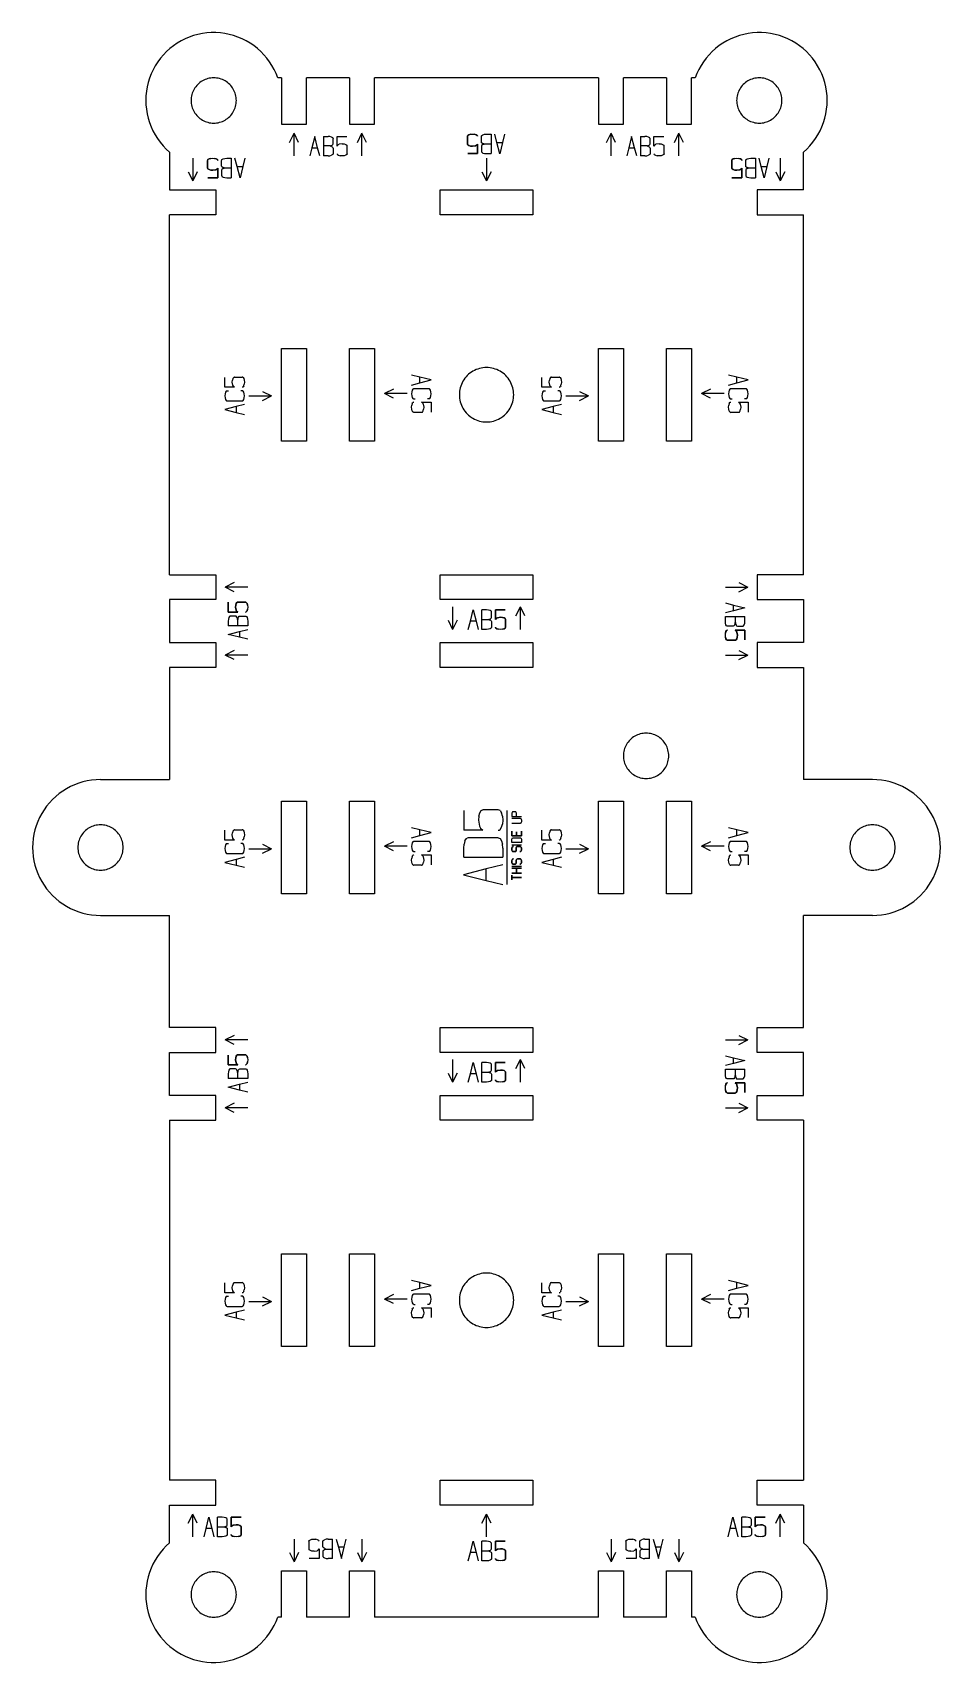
# Model space of a CAD drawing. Header units: millimetres. Extents: x -703 to -502, y -302 to 58.
import ezdxf

# ---------------------------------------------------------------- set-up
doc = ezdxf.new("R2010")
doc.units = ezdxf.units.MM
doc.layers.add('code', color=2, linetype='Continuous')
doc.layers.add('drawing', color=7, linetype='Continuous')

msp = doc.modelspace()

# ---------------------------------------------------------------- linework, layer by layer
at = {"layer": 'code'}
for p, q in [((-645.83, 34.19), (-644.83, 36.19)), ((-644.83, 31.19), (-644.83, 36.19)), ((-643.83, 34.19), (-644.83, 36.19)), ((-630.83, 34.19), (-629.83, 36.19)), ((-629.83, 31.19), (-629.83, 36.19)), ((-628.83, 34.19), (-629.83, 36.19)), ((-575.83, 34.19), (-574.83, 36.19)), ((-574.83, 31.19), (-574.83, 36.19)), ((-573.83, 34.19), (-574.83, 36.19)), ((-560.83, 34.19), (-559.83, 36.19)), ((-559.83, 31.19), (-559.83, 36.19)), ((-558.83, 34.19), (-559.83, 36.19)), ((-640.9, 33.01), (-641.35, 31.19)), ((-640.28, 35.5), (-640.9, 33.01)), ((-640.9, 33.01), (-639.64, 33)), ((-639.64, 33), (-640.28, 35.5)), ((-639.16, 31.19), (-639.64, 33)), ((-638.35, 35.5), (-637.33, 35.5)), ((-638.35, 35.5), (-638.35, 33.39)), ((-638.35, 33.39), (-638.35, 31.19)), ((-637.33, 33.39), (-638.35, 33.39)), ((-636.9, 35.46), (-637.33, 35.5)), ((-636.78, 33.45), (-637.33, 33.39)), ((-636.77, 33.32), (-637.33, 33.39)), ((-636.54, 35.35), (-636.9, 35.46)), ((-636.78, 33.45), (-636.44, 33.55)), ((-636.77, 33.32), (-636.44, 33.21)), ((-636.29, 35.2), (-636.54, 35.35)), ((-636.27, 33.69), (-636.44, 33.55)), ((-636.44, 33.21), (-636.27, 33.08)), ((-636.23, 35.11), (-636.29, 35.2)), ((-636.27, 33.69), (-636.21, 33.85)), ((-636.21, 32.92), (-636.27, 33.08)), ((-636.23, 35.11), (-636.21, 35.02)), ((-636.21, 33.85), (-636.21, 35.02)), ((-636.21, 32.92), (-636.21, 31.67)), ((-635.35, 35.5), (-633.18, 35.5)), ((-635.35, 33.38), (-635.35, 35.5)), ((-635.13, 33.63), (-635.35, 33.38)), ((-635.13, 33.63), (-634.9, 33.76)), ((-634.23, 33.86), (-634.9, 33.76)), ((-634.23, 33.86), (-633.79, 33.83)), ((-633.79, 33.83), (-633.43, 33.72)), ((-633.43, 33.72), (-633.19, 33.56)), ((-633.12, 33.48), (-633.19, 33.56)), ((-633.1, 33.38), (-633.12, 33.48)), ((-633.1, 31.67), (-633.1, 33.38)), ((-606.54, 35.61), (-606.56, 35.52)), ((-606.56, 35.52), (-606.54, 35.61)), ((-606.56, 35.52), (-606.56, 33.8)), ((-606.56, 33.8), (-606.56, 35.52)), ((-606.56, 33.8), (-606.54, 33.71)), ((-606.54, 33.71), (-606.56, 33.8)), ((-606.48, 35.7), (-606.54, 35.61)), ((-606.54, 35.61), (-606.48, 35.7)), ((-606.54, 33.71), (-606.48, 33.62)), ((-606.48, 33.62), (-606.54, 33.71)), ((-606.24, 35.86), (-606.48, 35.7)), ((-606.48, 35.7), (-606.24, 35.86)), ((-606.48, 33.62), (-606.24, 33.46)), ((-606.24, 33.46), (-606.48, 33.62)), ((-605.88, 35.96), (-606.24, 35.86)), ((-606.24, 35.86), (-605.88, 35.96)), ((-606.24, 33.46), (-605.88, 33.36)), ((-605.88, 33.36), (-606.24, 33.46)), ((-605.88, 35.96), (-605.43, 36)), ((-605.88, 33.36), (-605.43, 33.32)), ((-605.43, 33.32), (-605.88, 33.36)), ((-605.43, 36), (-604.99, 35.96)), ((-605.43, 33.32), (-604.76, 33.42)), ((-604.76, 33.42), (-605.43, 33.32)), ((-604.99, 35.96), (-604.63, 35.86)), ((-604.63, 35.86), (-604.99, 35.96)), ((-604.76, 33.42), (-604.53, 33.55)), ((-604.53, 33.55), (-604.76, 33.42)), ((-604.63, 35.86), (-604.39, 35.7)), ((-604.39, 35.7), (-604.63, 35.86)), ((-604.53, 33.55), (-604.31, 33.8)), ((-604.31, 33.8), (-604.53, 33.55)), ((-604.39, 35.7), (-604.33, 35.61)), ((-604.33, 35.61), (-604.39, 35.7)), ((-604.33, 35.61), (-604.31, 35.52)), ((-604.31, 35.52), (-604.33, 35.61)), ((-604.31, 33.8), (-604.31, 31.69)), ((-604.31, 31.69), (-604.31, 33.8)), ((-603.46, 35.52), (-603.43, 35.61)), ((-603.46, 34.26), (-603.46, 35.52)), ((-603.4, 34.11), (-603.46, 34.26)), ((-603.4, 33.49), (-603.46, 33.34)), ((-603.46, 33.34), (-603.46, 32.17)), ((-603.43, 35.61), (-603.37, 35.7)), ((-603.22, 33.97), (-603.4, 34.11)), ((-603.22, 33.63), (-603.4, 33.49)), ((-603.37, 35.7), (-603.12, 35.86)), ((-602.89, 33.87), (-603.22, 33.97)), ((-602.88, 33.73), (-603.22, 33.63)), ((-603.12, 35.86), (-602.76, 35.96)), ((-602.33, 33.8), (-602.89, 33.87)), ((-602.33, 33.8), (-602.88, 33.73)), ((-602.76, 35.96), (-602.33, 36)), ((-602.33, 36), (-601.31, 36)), ((-601.31, 33.8), (-602.33, 33.8)), ((-601.31, 36), (-601.31, 33.8)), ((-601.31, 33.8), (-601.31, 31.69)), ((-600.03, 34.17), (-600.5, 36)), ((-599.38, 31.68), (-600.03, 34.17)), ((-600.03, 34.17), (-598.77, 34.17)), ((-598.77, 34.17), (-599.38, 31.68)), ((-598.32, 36), (-598.77, 34.17)), ((-570.9, 33.01), (-571.35, 31.19)), ((-570.28, 35.5), (-570.9, 33.01)), ((-570.9, 33.01), (-569.64, 33)), ((-569.64, 33), (-570.28, 35.5)), ((-569.16, 31.19), (-569.64, 33)), ((-568.35, 35.5), (-567.33, 35.5)), ((-568.35, 35.5), (-568.35, 33.39)), ((-568.35, 33.39), (-568.35, 31.19)), ((-567.33, 33.39), (-568.35, 33.39)), ((-566.9, 35.46), (-567.33, 35.5)), ((-566.78, 33.45), (-567.33, 33.39)), ((-566.77, 33.32), (-567.33, 33.39)), ((-566.54, 35.35), (-566.9, 35.46)), ((-566.78, 33.45), (-566.44, 33.55)), ((-566.77, 33.32), (-566.44, 33.21)), ((-566.29, 35.2), (-566.54, 35.35)), ((-566.27, 33.69), (-566.44, 33.55)), ((-566.44, 33.21), (-566.27, 33.08)), ((-566.23, 35.11), (-566.29, 35.2)), ((-566.27, 33.69), (-566.21, 33.85)), ((-566.21, 32.92), (-566.27, 33.08)), ((-566.23, 35.11), (-566.21, 35.02)), ((-566.21, 33.85), (-566.21, 35.02)), ((-566.21, 32.92), (-566.21, 31.67)), ((-565.35, 35.5), (-563.18, 35.5)), ((-565.35, 33.38), (-565.35, 35.5)), ((-565.13, 33.63), (-565.35, 33.38)), ((-565.13, 33.63), (-564.9, 33.76)), ((-564.23, 33.86), (-564.9, 33.76)), ((-564.23, 33.86), (-563.79, 33.83)), ((-563.79, 33.83), (-563.43, 33.72)), ((-563.43, 33.72), (-563.19, 33.56)), ((-563.12, 33.48), (-563.19, 33.56)), ((-563.1, 33.38), (-563.12, 33.48)), ((-563.1, 31.67), (-563.1, 33.38)), ((-667.21, 30.69), (-667.21, 25.69)), ((-663.91, 30.3), (-663.93, 30.21)), ((-663.93, 30.21), (-663.91, 30.3)), ((-663.93, 30.21), (-663.93, 28.5)), ((-663.93, 28.5), (-663.93, 30.21)), ((-663.85, 30.39), (-663.91, 30.3)), ((-663.91, 30.3), (-663.85, 30.39)), ((-663.61, 30.55), (-663.85, 30.39)), ((-663.85, 30.39), (-663.61, 30.55)), ((-663.25, 30.65), (-663.61, 30.55)), ((-663.61, 30.55), (-663.25, 30.65)), ((-663.25, 30.65), (-662.81, 30.69)), ((-662.81, 30.69), (-662.37, 30.65)), ((-662.37, 30.65), (-662.01, 30.55)), ((-662.01, 30.55), (-662.37, 30.65)), ((-662.01, 30.55), (-661.77, 30.39)), ((-661.77, 30.39), (-662.01, 30.55)), ((-661.77, 30.39), (-661.71, 30.3)), ((-661.71, 30.3), (-661.77, 30.39)), ((-661.71, 30.3), (-661.69, 30.21)), ((-661.69, 30.21), (-661.71, 30.3)), ((-660.83, 30.21), (-660.81, 30.31)), ((-660.83, 28.95), (-660.83, 30.21)), ((-660.77, 28.8), (-660.83, 28.95)), ((-660.81, 30.31), (-660.75, 30.4)), ((-660.6, 28.66), (-660.77, 28.8)), ((-660.75, 30.4), (-660.5, 30.55)), ((-660.5, 30.55), (-660.14, 30.65)), ((-660.14, 30.65), (-659.71, 30.69)), ((-659.71, 30.69), (-658.69, 30.69)), ((-658.69, 30.69), (-658.69, 28.49)), ((-657.4, 28.87), (-657.88, 30.69)), ((-656.75, 26.37), (-657.4, 28.87)), ((-657.4, 28.87), (-656.14, 28.87)), ((-656.14, 28.87), (-656.75, 26.37)), ((-655.69, 30.69), (-656.14, 28.87)), ((-637.33, 31.19), (-638.35, 31.19)), ((-637.33, 31.19), (-636.9, 31.22)), ((-636.9, 31.22), (-636.54, 31.33)), ((-636.29, 31.48), (-636.54, 31.33)), ((-636.23, 31.57), (-636.29, 31.48)), ((-636.23, 31.57), (-636.21, 31.67)), ((-635.35, 31.67), (-635.33, 31.57)), ((-635.27, 31.48), (-635.33, 31.57)), ((-635.27, 31.48), (-635.03, 31.33)), ((-635.03, 31.33), (-634.67, 31.22)), ((-634.23, 31.19), (-634.67, 31.22)), ((-633.79, 31.22), (-634.23, 31.19)), ((-633.43, 31.33), (-633.79, 31.22)), ((-633.19, 31.48), (-633.43, 31.33)), ((-633.19, 31.48), (-633.12, 31.57)), ((-633.1, 31.67), (-633.12, 31.57)), ((-604.31, 31.69), (-606.48, 31.69)), ((-606.48, 31.69), (-604.31, 31.69)), ((-603.46, 32.17), (-603.43, 32.08)), ((-603.43, 32.08), (-603.37, 31.99)), ((-603.37, 31.99), (-603.12, 31.83)), ((-603.12, 31.83), (-602.76, 31.72)), ((-602.76, 31.72), (-602.33, 31.69)), ((-602.33, 31.69), (-601.31, 31.69)), ((-602.33, 30.69), (-602.33, 25.69)), ((-567.33, 31.19), (-568.35, 31.19)), ((-567.33, 31.19), (-566.9, 31.22)), ((-566.9, 31.22), (-566.54, 31.33)), ((-566.29, 31.48), (-566.54, 31.33)), ((-566.23, 31.57), (-566.29, 31.48)), ((-566.23, 31.57), (-566.21, 31.67)), ((-565.35, 31.67), (-565.33, 31.57)), ((-565.27, 31.48), (-565.33, 31.57)), ((-565.27, 31.48), (-565.03, 31.33)), ((-565.03, 31.33), (-564.67, 31.22)), ((-564.23, 31.19), (-564.67, 31.22)), ((-563.79, 31.22), (-564.23, 31.19)), ((-563.43, 31.33), (-563.79, 31.22)), ((-563.19, 31.48), (-563.43, 31.33)), ((-563.19, 31.48), (-563.12, 31.57)), ((-563.1, 31.67), (-563.12, 31.57)), ((-548.16, 30.3), (-548.18, 30.21)), ((-548.18, 30.21), (-548.16, 30.3)), ((-548.18, 30.21), (-548.18, 28.5)), ((-548.18, 28.5), (-548.18, 30.21)), ((-548.1, 30.39), (-548.16, 30.3)), ((-548.16, 30.3), (-548.1, 30.39)), ((-547.86, 30.55), (-548.1, 30.39)), ((-548.1, 30.39), (-547.86, 30.55)), ((-547.5, 30.65), (-547.86, 30.55)), ((-547.86, 30.55), (-547.5, 30.65)), ((-547.5, 30.65), (-547.06, 30.69)), ((-547.06, 30.69), (-546.62, 30.65)), ((-546.62, 30.65), (-546.26, 30.55)), ((-546.26, 30.55), (-546.62, 30.65)), ((-546.26, 30.55), (-546.02, 30.39)), ((-546.02, 30.39), (-546.26, 30.55)), ((-546.02, 30.39), (-545.96, 30.3)), ((-545.96, 30.3), (-546.02, 30.39)), ((-545.96, 30.3), (-545.94, 30.21)), ((-545.94, 30.21), (-545.96, 30.3)), ((-545.08, 30.21), (-545.06, 30.31)), ((-545.08, 28.95), (-545.08, 30.21)), ((-545.02, 28.8), (-545.08, 28.95)), ((-545.06, 30.31), (-545, 30.4)), ((-544.85, 28.66), (-545.02, 28.8)), ((-545, 30.4), (-544.75, 30.55)), ((-544.75, 30.55), (-544.39, 30.65)), ((-544.39, 30.65), (-543.96, 30.69)), ((-543.96, 30.69), (-542.94, 30.69)), ((-542.94, 30.69), (-542.94, 28.49)), ((-541.65, 28.87), (-542.13, 30.69)), ((-541, 26.37), (-541.65, 28.87)), ((-541.65, 28.87), (-540.39, 28.87)), ((-540.39, 28.87), (-541, 26.37)), ((-539.94, 30.69), (-540.39, 28.87)), ((-537.46, 30.69), (-537.46, 25.69)), ((-668.21, 27.69), (-667.21, 25.69)), ((-666.21, 27.69), (-667.21, 25.69)), ((-663.93, 28.5), (-663.91, 28.4)), ((-663.91, 28.4), (-663.93, 28.5)), ((-663.91, 28.4), (-663.85, 28.31)), ((-663.85, 28.31), (-663.91, 28.4)), ((-661.69, 26.38), (-663.86, 26.38)), ((-663.86, 26.38), (-661.69, 26.38)), ((-663.85, 28.31), (-663.61, 28.16)), ((-663.61, 28.16), (-663.85, 28.31)), ((-663.61, 28.16), (-663.25, 28.05)), ((-663.25, 28.05), (-663.61, 28.16)), ((-663.25, 28.05), (-662.81, 28.02)), ((-662.81, 28.02), (-663.25, 28.05)), ((-662.81, 28.02), (-662.14, 28.12)), ((-662.14, 28.12), (-662.81, 28.02)), ((-662.14, 28.12), (-661.9, 28.24)), ((-661.9, 28.24), (-662.14, 28.12)), ((-661.9, 28.24), (-661.69, 28.5)), ((-661.69, 28.5), (-661.9, 28.24)), ((-661.69, 28.5), (-661.69, 26.38)), ((-661.69, 26.38), (-661.69, 28.5)), ((-660.77, 28.18), (-660.83, 28.03)), ((-660.83, 28.03), (-660.83, 26.86)), ((-660.83, 26.86), (-660.81, 26.77)), ((-660.81, 26.77), (-660.75, 26.68)), ((-660.6, 28.32), (-660.77, 28.18)), ((-660.75, 26.68), (-660.5, 26.52)), ((-660.26, 28.56), (-660.6, 28.66)), ((-660.26, 28.43), (-660.6, 28.32)), ((-660.5, 26.52), (-660.14, 26.42)), ((-659.71, 28.49), (-660.26, 28.56)), ((-659.71, 28.49), (-660.26, 28.43)), ((-660.14, 26.42), (-659.71, 26.38)), ((-658.69, 28.49), (-659.71, 28.49)), ((-659.71, 26.38), (-658.69, 26.38)), ((-658.69, 28.49), (-658.69, 26.38)), ((-603.33, 27.69), (-602.33, 25.69)), ((-601.33, 27.69), (-602.33, 25.69)), ((-548.18, 28.5), (-548.16, 28.4)), ((-548.16, 28.4), (-548.18, 28.5)), ((-548.16, 28.4), (-548.1, 28.31)), ((-548.1, 28.31), (-548.16, 28.4)), ((-545.94, 26.38), (-548.11, 26.38)), ((-548.11, 26.38), (-545.94, 26.38)), ((-548.1, 28.31), (-547.86, 28.16)), ((-547.86, 28.16), (-548.1, 28.31)), ((-547.86, 28.16), (-547.5, 28.05)), ((-547.5, 28.05), (-547.86, 28.16)), ((-547.5, 28.05), (-547.06, 28.02)), ((-547.06, 28.02), (-547.5, 28.05)), ((-547.06, 28.02), (-546.39, 28.12)), ((-546.39, 28.12), (-547.06, 28.02)), ((-546.39, 28.12), (-546.15, 28.24)), ((-546.15, 28.24), (-546.39, 28.12)), ((-546.15, 28.24), (-545.94, 28.5)), ((-545.94, 28.5), (-546.15, 28.24)), ((-545.94, 28.5), (-545.94, 26.38)), ((-545.94, 26.38), (-545.94, 28.5)), ((-545.02, 28.18), (-545.08, 28.03)), ((-545.08, 28.03), (-545.08, 26.86)), ((-545.08, 26.86), (-545.06, 26.77)), ((-545.06, 26.77), (-545, 26.68)), ((-544.85, 28.32), (-545.02, 28.18)), ((-545, 26.68), (-544.75, 26.52)), ((-544.51, 28.56), (-544.85, 28.66)), ((-544.51, 28.43), (-544.85, 28.32)), ((-544.75, 26.52), (-544.39, 26.42)), ((-543.96, 28.49), (-544.51, 28.56)), ((-543.96, 28.49), (-544.51, 28.43)), ((-544.39, 26.42), (-543.96, 26.38)), ((-542.94, 28.49), (-543.96, 28.49)), ((-543.96, 26.38), (-542.94, 26.38)), ((-542.94, 28.49), (-542.94, 26.38)), ((-538.46, 27.69), (-537.46, 25.69)), ((-536.46, 27.69), (-537.46, 25.69)), ((-660.11, -19.92), (-660.11, -17.74)), ((-658.33, -17.99), (-658.44, -18.35)), ((-658.17, -17.75), (-658.33, -17.99)), ((-658.09, -17.69), (-658.17, -17.75)), ((-657.99, -17.67), (-658.09, -17.69)), ((-657.99, -17.67), (-656.28, -17.67)), ((-656.18, -17.69), (-656.28, -17.67)), ((-656.18, -17.69), (-656.09, -17.75)), ((-656.09, -17.75), (-655.94, -17.99)), ((-655.94, -17.99), (-655.83, -18.35)), ((-617.05, -17.67), (-618.87, -17.22)), ((-614.55, -18.28), (-617.05, -17.67)), ((-617.05, -18.93), (-617.05, -17.67)), ((-590.11, -19.92), (-590.11, -17.74)), ((-588.33, -17.99), (-588.44, -18.35)), ((-588.17, -17.75), (-588.33, -17.99)), ((-588.09, -17.69), (-588.17, -17.75)), ((-587.99, -17.67), (-588.09, -17.69)), ((-587.99, -17.67), (-586.28, -17.67)), ((-586.18, -17.69), (-586.28, -17.67)), ((-586.18, -17.69), (-586.09, -17.75)), ((-586.09, -17.75), (-585.94, -17.99)), ((-585.94, -17.99), (-585.83, -18.35)), ((-547.05, -17.67), (-548.87, -17.22)), ((-544.55, -18.28), (-547.05, -17.67)), ((-547.05, -18.93), (-547.05, -17.67)), ((-657.99, -19.92), (-660.11, -19.92)), ((-660.07, -21.35), (-660.11, -21.78)), ((-659.96, -20.98), (-660.07, -21.35)), ((-659.81, -20.74), (-659.96, -20.98)), ((-659.81, -20.74), (-659.72, -20.68)), ((-659.72, -20.68), (-659.63, -20.66)), ((-659.63, -20.66), (-659.32, -20.66)), ((-658.47, -18.79), (-658.44, -18.35)), ((-658.37, -19.47), (-658.47, -18.79)), ((-658.24, -19.7), (-658.37, -19.47)), ((-658.24, -19.7), (-657.99, -19.92)), ((-656.28, -20.66), (-656.58, -20.66)), ((-656.18, -19.9), (-656.28, -19.92)), ((-656.18, -20.68), (-656.28, -20.66)), ((-656.18, -19.9), (-656.09, -19.84)), ((-656.09, -20.74), (-656.18, -20.68)), ((-655.94, -19.59), (-656.09, -19.84)), ((-655.94, -20.98), (-656.09, -20.74)), ((-655.94, -19.59), (-655.83, -19.23)), ((-655.83, -21.34), (-655.94, -20.98)), ((-655.83, -18.35), (-655.8, -18.79)), ((-655.8, -18.79), (-655.83, -19.23)), ((-655.8, -21.78), (-655.83, -21.34)), ((-651.8, -20.82), (-649.8, -21.82)), ((-622.87, -20.3), (-624.87, -21.3)), ((-619.87, -21.3), (-624.87, -21.3)), ((-622.87, -22.3), (-624.87, -21.3)), ((-618.87, -19.41), (-617.05, -18.93)), ((-618.83, -20.9), (-618.87, -21.34)), ((-618.87, -21.34), (-618.83, -21.78)), ((-618.73, -20.54), (-618.83, -20.9)), ((-618.57, -20.3), (-618.73, -20.54)), ((-618.48, -20.24), (-618.57, -20.3)), ((-618.38, -20.22), (-618.48, -20.24)), ((-615.04, -20.22), (-618.38, -20.22)), ((-617.05, -18.93), (-614.55, -18.28)), ((-614.94, -20.24), (-615.04, -20.22)), ((-614.85, -20.3), (-614.94, -20.24)), ((-614.7, -20.54), (-614.85, -20.3)), ((-614.59, -20.9), (-614.7, -20.54)), ((-614.56, -21.34), (-614.59, -20.9)), ((-614.59, -21.78), (-614.56, -21.34)), ((-587.99, -19.92), (-590.11, -19.92)), ((-590.07, -21.35), (-590.11, -21.78)), ((-589.96, -20.98), (-590.07, -21.35)), ((-589.81, -20.74), (-589.96, -20.98)), ((-589.81, -20.74), (-589.72, -20.68)), ((-589.72, -20.68), (-589.63, -20.66)), ((-589.63, -20.66), (-589.32, -20.66)), ((-588.47, -18.79), (-588.44, -18.35)), ((-588.37, -19.47), (-588.47, -18.79)), ((-588.24, -19.7), (-588.37, -19.47)), ((-588.24, -19.7), (-587.99, -19.92)), ((-586.28, -20.66), (-586.58, -20.66)), ((-586.18, -19.9), (-586.28, -19.92)), ((-586.18, -20.68), (-586.28, -20.66)), ((-586.18, -19.9), (-586.09, -19.84)), ((-586.09, -20.74), (-586.18, -20.68)), ((-585.94, -19.59), (-586.09, -19.84)), ((-585.94, -20.98), (-586.09, -20.74)), ((-585.94, -19.59), (-585.83, -19.23)), ((-585.83, -21.34), (-585.94, -20.98)), ((-585.83, -18.35), (-585.8, -18.79)), ((-585.8, -18.79), (-585.83, -19.23)), ((-585.8, -21.78), (-585.83, -21.34)), ((-581.8, -20.82), (-579.8, -21.82)), ((-552.87, -20.3), (-554.87, -21.3)), ((-549.87, -21.3), (-554.87, -21.3)), ((-552.87, -22.3), (-554.87, -21.3)), ((-548.87, -19.41), (-547.05, -18.93)), ((-548.83, -20.9), (-548.87, -21.34)), ((-548.87, -21.34), (-548.83, -21.78)), ((-548.73, -20.54), (-548.83, -20.9)), ((-548.57, -20.3), (-548.73, -20.54)), ((-548.48, -20.24), (-548.57, -20.3)), ((-548.38, -20.22), (-548.48, -20.24)), ((-545.04, -20.22), (-548.38, -20.22)), ((-547.05, -18.93), (-544.55, -18.28)), ((-544.94, -20.24), (-545.04, -20.22)), ((-544.85, -20.3), (-544.94, -20.24)), ((-544.7, -20.54), (-544.85, -20.3)), ((-544.59, -20.9), (-544.7, -20.54)), ((-544.56, -21.34), (-544.59, -20.9)), ((-544.59, -21.78), (-544.56, -21.34)), ((-660.11, -21.78), (-660.07, -22.22)), ((-657.61, -24.19), (-660.11, -24.84)), ((-660.11, -24.84), (-657.61, -25.45)), ((-660.07, -22.22), (-659.96, -22.59)), ((-659.96, -22.59), (-659.81, -22.83)), ((-659.81, -22.83), (-659.72, -22.89)), ((-659.72, -22.89), (-659.63, -22.91)), ((-659.63, -22.91), (-656.28, -22.91)), ((-655.8, -23.72), (-657.61, -24.19)), ((-657.61, -24.19), (-657.61, -25.45)), ((-656.28, -22.91), (-656.18, -22.89)), ((-656.18, -22.89), (-656.09, -22.83)), ((-656.09, -22.83), (-655.94, -22.59)), ((-655.94, -22.59), (-655.83, -22.23)), ((-655.83, -22.23), (-655.8, -21.78)), ((-654.8, -21.82), (-649.8, -21.82)), ((-651.8, -22.82), (-649.8, -21.82)), ((-618.87, -24.33), (-618.83, -23.89)), ((-618.83, -24.77), (-618.87, -24.33)), ((-618.83, -21.78), (-618.73, -22.14)), ((-618.72, -23.53), (-618.83, -23.89)), ((-618.72, -25.13), (-618.83, -24.77)), ((-618.73, -22.14), (-618.57, -22.38)), ((-618.72, -23.53), (-618.57, -23.29)), ((-618.57, -25.38), (-618.72, -25.13)), ((-618.57, -22.38), (-618.48, -22.44)), ((-618.48, -23.23), (-618.57, -23.29)), ((-618.48, -22.44), (-618.38, -22.47)), ((-618.48, -23.23), (-618.38, -23.21)), ((-618.38, -22.47), (-618.08, -22.47)), ((-616.42, -23.43), (-616.67, -23.21)), ((-616.67, -23.21), (-614.56, -23.21)), ((-616.49, -25.38), (-616.33, -25.13)), ((-616.42, -23.43), (-616.29, -23.66)), ((-616.33, -25.13), (-616.23, -24.77)), ((-616.29, -23.66), (-616.19, -24.33)), ((-616.19, -24.33), (-616.23, -24.77)), ((-615.04, -22.47), (-615.34, -22.47)), ((-614.94, -22.44), (-615.04, -22.47)), ((-614.86, -22.38), (-614.94, -22.44)), ((-614.86, -22.38), (-614.7, -22.14)), ((-614.7, -22.14), (-614.59, -21.78)), ((-614.56, -23.21), (-614.56, -25.38)), ((-590.11, -21.78), (-590.07, -22.22)), ((-587.61, -24.19), (-590.11, -24.84)), ((-590.11, -24.84), (-587.61, -25.45)), ((-590.07, -22.22), (-589.96, -22.59)), ((-589.96, -22.59), (-589.81, -22.83)), ((-589.81, -22.83), (-589.72, -22.89)), ((-589.72, -22.89), (-589.63, -22.91)), ((-589.63, -22.91), (-586.28, -22.91)), ((-585.8, -23.72), (-587.61, -24.19)), ((-587.61, -24.19), (-587.61, -25.45)), ((-586.28, -22.91), (-586.18, -22.89)), ((-586.18, -22.89), (-586.09, -22.83)), ((-586.09, -22.83), (-585.94, -22.59)), ((-585.94, -22.59), (-585.83, -22.23)), ((-585.83, -22.23), (-585.8, -21.78)), ((-584.8, -21.82), (-579.8, -21.82)), ((-581.8, -22.82), (-579.8, -21.82)), ((-548.87, -24.33), (-548.83, -23.89)), ((-548.83, -24.77), (-548.87, -24.33)), ((-548.83, -21.78), (-548.73, -22.14)), ((-548.72, -23.53), (-548.83, -23.89)), ((-548.72, -25.13), (-548.83, -24.77)), ((-548.73, -22.14), (-548.57, -22.38)), ((-548.72, -23.53), (-548.57, -23.29)), ((-548.57, -25.38), (-548.72, -25.13)), ((-548.57, -22.38), (-548.48, -22.44)), ((-548.48, -23.23), (-548.57, -23.29)), ((-548.48, -22.44), (-548.38, -22.47)), ((-548.48, -23.23), (-548.38, -23.21)), ((-548.38, -22.47), (-548.08, -22.47)), ((-546.42, -23.43), (-546.67, -23.21)), ((-546.67, -23.21), (-544.56, -23.21)), ((-546.49, -25.38), (-546.33, -25.13)), ((-546.42, -23.43), (-546.29, -23.66)), ((-546.33, -25.13), (-546.23, -24.77)), ((-546.29, -23.66), (-546.19, -24.33)), ((-546.19, -24.33), (-546.23, -24.77)), ((-545.04, -22.47), (-545.34, -22.47)), ((-544.94, -22.44), (-545.04, -22.47)), ((-544.86, -22.38), (-544.94, -22.44)), ((-544.86, -22.38), (-544.7, -22.14)), ((-544.7, -22.14), (-544.59, -21.78)), ((-544.56, -23.21), (-544.56, -25.38)), ((-657.61, -25.45), (-655.8, -25.9)), ((-618.48, -25.44), (-618.57, -25.38)), ((-618.48, -25.44), (-618.38, -25.46)), ((-616.67, -25.46), (-618.38, -25.46)), ((-616.67, -25.46), (-616.58, -25.44)), ((-616.58, -25.44), (-616.49, -25.38)), ((-587.61, -25.45), (-585.8, -25.9)), ((-548.48, -25.44), (-548.57, -25.38)), ((-548.48, -25.44), (-548.38, -25.46)), ((-546.67, -25.46), (-548.38, -25.46)), ((-546.67, -25.46), (-546.58, -25.44)), ((-546.58, -25.44), (-546.49, -25.38)), ((-658.08, -63.06), (-660.08, -64.06)), ((-655.08, -64.06), (-660.08, -64.06)), ((-658.08, -65.06), (-660.08, -64.06)), ((-549.58, -64.06), (-544.58, -64.06)), ((-546.58, -63.06), (-544.58, -64.06)), ((-546.58, -65.06), (-544.58, -64.06)), ((-659.39, -69.58), (-659.39, -67.41)), ((-659.39, -67.41), (-659.39, -69.58)), ((-657.72, -68.02), (-657.75, -68.46)), ((-657.75, -68.46), (-657.72, -68.02)), ((-657.61, -67.66), (-657.72, -68.02)), ((-657.72, -68.02), (-657.61, -67.66)), ((-657.46, -67.42), (-657.61, -67.66)), ((-657.61, -67.66), (-657.46, -67.42)), ((-657.37, -67.36), (-657.46, -67.42)), ((-657.46, -67.42), (-657.37, -67.36)), ((-657.27, -67.34), (-657.37, -67.36)), ((-657.37, -67.36), (-657.27, -67.34)), ((-655.56, -67.34), (-657.27, -67.34)), ((-657.27, -67.34), (-655.56, -67.34)), ((-655.47, -67.36), (-655.56, -67.34)), ((-655.56, -67.34), (-655.47, -67.36)), ((-655.38, -67.42), (-655.47, -67.36)), ((-655.47, -67.36), (-655.38, -67.42)), ((-655.22, -67.66), (-655.38, -67.42)), ((-655.38, -67.42), (-655.22, -67.66)), ((-655.12, -68.02), (-655.22, -67.66)), ((-655.22, -67.66), (-655.12, -68.02)), ((-655.12, -68.02), (-655.08, -68.46)), ((-609.83, -68.38), (-609.83, -73.38)), ((-595.83, -70.38), (-594.83, -68.38)), ((-594.83, -73.38), (-594.83, -68.38)), ((-593.83, -70.38), (-594.83, -68.38)), ((-549.58, -67.55), (-547.76, -68)), ((-547.76, -68), (-545.27, -68.61)), ((-547.76, -69.26), (-547.76, -68)), ((-657.27, -69.58), (-659.39, -69.58)), ((-659.39, -69.58), (-657.27, -69.58)), ((-659.35, -71.13), (-659.39, -71.56)), ((-659.39, -71.56), (-659.39, -72.58)), ((-659.25, -70.77), (-659.35, -71.13)), ((-659.09, -70.52), (-659.25, -70.77)), ((-659, -70.46), (-659.09, -70.52)), ((-658.91, -70.44), (-659, -70.46)), ((-657.74, -70.44), (-658.91, -70.44)), ((-657.75, -68.46), (-657.65, -69.13)), ((-657.65, -69.13), (-657.75, -68.46)), ((-657.59, -70.5), (-657.74, -70.44)), ((-657.65, -69.13), (-657.53, -69.36)), ((-657.53, -69.36), (-657.65, -69.13)), ((-657.45, -70.67), (-657.59, -70.5)), ((-657.53, -69.36), (-657.27, -69.58)), ((-657.27, -69.58), (-657.53, -69.36)), ((-657.34, -71.01), (-657.45, -70.67)), ((-657.28, -71.56), (-657.34, -71.01)), ((-657.28, -71.56), (-657.21, -71)), ((-657.28, -72.58), (-657.28, -71.56)), ((-657.21, -71), (-657.1, -70.67)), ((-657.1, -70.67), (-656.97, -70.5)), ((-656.97, -70.5), (-656.82, -70.44)), ((-656.82, -70.44), (-655.56, -70.44)), ((-655.47, -69.56), (-655.56, -69.58)), ((-655.56, -69.58), (-655.47, -69.56)), ((-655.56, -70.44), (-655.46, -70.46)), ((-655.38, -69.5), (-655.47, -69.56)), ((-655.47, -69.56), (-655.38, -69.5)), ((-655.46, -70.46), (-655.37, -70.52)), ((-655.22, -69.26), (-655.38, -69.5)), ((-655.38, -69.5), (-655.22, -69.26)), ((-655.37, -70.52), (-655.22, -70.77)), ((-655.12, -68.9), (-655.22, -69.26)), ((-655.22, -69.26), (-655.12, -68.9)), ((-655.22, -70.77), (-655.12, -71.13)), ((-655.08, -68.46), (-655.12, -68.9)), ((-655.12, -71.13), (-655.08, -71.56)), ((-655.08, -71.56), (-655.08, -72.58)), ((-610.83, -71.38), (-609.83, -73.38)), ((-608.83, -71.38), (-609.83, -73.38)), ((-606.35, -73.38), (-605.9, -71.56)), ((-605.9, -71.56), (-605.28, -69.07)), ((-604.64, -71.56), (-605.9, -71.56)), ((-605.28, -69.07), (-604.64, -71.56)), ((-604.64, -71.56), (-604.16, -73.38)), ((-602.33, -69.08), (-603.35, -69.08)), ((-603.35, -71.19), (-603.35, -69.08)), ((-603.35, -73.38), (-603.35, -71.19)), ((-603.35, -71.19), (-602.33, -71.19)), ((-601.9, -69.11), (-602.33, -69.08)), ((-602.33, -71.19), (-601.78, -71.12)), ((-602.33, -71.19), (-601.77, -71.26)), ((-601.54, -69.22), (-601.9, -69.11)), ((-601.78, -71.12), (-601.44, -71.02)), ((-601.77, -71.26), (-601.44, -71.36)), ((-601.29, -69.38), (-601.54, -69.22)), ((-601.44, -71.02), (-601.27, -70.88)), ((-601.44, -71.36), (-601.27, -71.5)), ((-601.23, -69.46), (-601.29, -69.38)), ((-601.27, -70.88), (-601.21, -70.73)), ((-601.27, -71.5), (-601.21, -71.65)), ((-601.21, -69.56), (-601.23, -69.46)), ((-601.21, -70.73), (-601.21, -69.56)), ((-601.21, -71.65), (-601.21, -72.9)), ((-600.35, -71.19), (-600.35, -69.08)), ((-600.35, -69.08), (-598.18, -69.08)), ((-598.18, -69.08), (-600.35, -69.08)), ((-600.35, -69.08), (-600.35, -71.19)), ((-600.13, -70.94), (-600.35, -71.19)), ((-600.35, -71.19), (-600.13, -70.94)), ((-599.9, -70.81), (-600.13, -70.94)), ((-600.13, -70.94), (-599.9, -70.81)), ((-599.23, -70.71), (-599.9, -70.81)), ((-599.9, -70.81), (-599.23, -70.71)), ((-598.79, -70.75), (-599.23, -70.71)), ((-599.23, -70.71), (-598.79, -70.75)), ((-598.43, -70.85), (-598.79, -70.75)), ((-598.79, -70.75), (-598.43, -70.85)), ((-598.19, -71.01), (-598.43, -70.85)), ((-598.43, -70.85), (-598.19, -71.01)), ((-598.12, -71.1), (-598.19, -71.01)), ((-598.19, -71.01), (-598.12, -71.1)), ((-598.1, -71.19), (-598.12, -71.1)), ((-598.12, -71.1), (-598.1, -71.19)), ((-598.1, -72.9), (-598.1, -71.19)), ((-598.1, -71.19), (-598.1, -72.9)), ((-547.76, -69.26), (-549.58, -69.73)), ((-549.58, -70.54), (-547.38, -70.54)), ((-549.58, -71.56), (-549.58, -70.54)), ((-549.55, -71.99), (-549.58, -71.56)), ((-549.44, -72.36), (-549.55, -71.99)), ((-545.27, -68.61), (-547.76, -69.26)), ((-547.38, -71.56), (-547.45, -72.12)), ((-547.38, -70.54), (-547.38, -71.56)), ((-547.38, -70.54), (-545.27, -70.54)), ((-547.38, -71.56), (-547.32, -72.11)), ((-545.42, -72.36), (-545.31, -71.99)), ((-545.31, -71.99), (-545.27, -71.56)), ((-545.27, -71.56), (-545.27, -70.54)), ((-659.4, -74.52), (-656.9, -73.87)), ((-656.9, -75.13), (-659.4, -74.52)), ((-657.28, -72.58), (-659.39, -72.58)), ((-655.08, -72.58), (-657.28, -72.58)), ((-656.9, -73.87), (-655.08, -73.39)), ((-656.9, -73.87), (-656.9, -75.13)), ((-655.08, -75.58), (-656.9, -75.13)), ((-602.33, -73.38), (-603.35, -73.38)), ((-601.9, -73.35), (-602.33, -73.38)), ((-601.54, -73.25), (-601.9, -73.35)), ((-601.29, -73.09), (-601.54, -73.25)), ((-601.23, -73), (-601.29, -73.09)), ((-601.21, -72.9), (-601.23, -73)), ((-600.33, -73), (-600.35, -72.9)), ((-600.35, -72.9), (-600.33, -73)), ((-600.27, -73.09), (-600.33, -73)), ((-600.33, -73), (-600.27, -73.09)), ((-600.03, -73.24), (-600.27, -73.09)), ((-600.27, -73.09), (-600.03, -73.24)), ((-599.67, -73.35), (-600.03, -73.24)), ((-600.03, -73.24), (-599.67, -73.35)), ((-599.23, -73.38), (-599.67, -73.35)), ((-598.79, -73.35), (-599.23, -73.38)), ((-598.79, -73.35), (-598.43, -73.24)), ((-598.43, -73.24), (-598.79, -73.35)), ((-598.43, -73.24), (-598.19, -73.09)), ((-598.19, -73.09), (-598.43, -73.24)), ((-598.19, -73.09), (-598.12, -73)), ((-598.12, -73), (-598.19, -73.09)), ((-598.12, -73), (-598.1, -72.9)), ((-598.1, -72.9), (-598.12, -73)), ((-549.58, -74.67), (-549.55, -74.22)), ((-549.55, -75.11), (-549.58, -74.67)), ((-549.55, -74.22), (-549.44, -73.86)), ((-549.44, -73.86), (-549.55, -74.22)), ((-549.55, -75.11), (-549.44, -75.47)), ((-549.44, -75.47), (-549.55, -75.11)), ((-549.29, -72.6), (-549.44, -72.36)), ((-549.44, -73.86), (-549.29, -73.62)), ((-549.29, -73.62), (-549.44, -73.86)), ((-549.44, -75.47), (-549.29, -75.71)), ((-549.29, -75.71), (-549.44, -75.47)), ((-549.2, -72.67), (-549.29, -72.6)), ((-549.29, -73.62), (-549.2, -73.56)), ((-549.2, -73.56), (-549.29, -73.62)), ((-549.1, -72.69), (-549.2, -72.67)), ((-549.2, -73.56), (-549.1, -73.54)), ((-549.1, -73.54), (-549.2, -73.56)), ((-547.85, -72.69), (-549.1, -72.69)), ((-547.69, -72.63), (-547.85, -72.69)), ((-547.56, -72.45), (-547.69, -72.63)), ((-547.45, -72.12), (-547.56, -72.45)), ((-547.14, -73.76), (-547.39, -73.54)), ((-547.39, -73.54), (-545.27, -73.54)), ((-545.27, -73.54), (-547.39, -73.54)), ((-547.39, -73.54), (-547.14, -73.76)), ((-547.32, -72.11), (-547.22, -72.45)), ((-547.22, -72.45), (-547.08, -72.63)), ((-547.21, -75.71), (-547.05, -75.47)), ((-547.05, -75.47), (-547.21, -75.71)), ((-547.01, -73.99), (-547.14, -73.76)), ((-547.14, -73.76), (-547.01, -73.99)), ((-547.08, -72.63), (-546.92, -72.69)), ((-547.05, -75.47), (-546.94, -75.11)), ((-546.94, -75.11), (-547.05, -75.47)), ((-546.91, -74.67), (-547.01, -73.99)), ((-547.01, -73.99), (-546.91, -74.67)), ((-546.94, -75.11), (-546.91, -74.67)), ((-546.91, -74.67), (-546.94, -75.11)), ((-546.92, -72.69), (-545.75, -72.69)), ((-545.75, -72.69), (-545.66, -72.67)), ((-545.66, -72.67), (-545.57, -72.6)), ((-545.57, -72.6), (-545.42, -72.36)), ((-545.27, -73.54), (-545.27, -75.71)), ((-545.27, -75.71), (-545.27, -73.54)), ((-658.08, -78.06), (-660.08, -79.06)), ((-655.08, -79.06), (-660.08, -79.06)), ((-658.08, -80.06), (-660.08, -79.06)), ((-549.58, -79.06), (-544.58, -79.06)), ((-549.29, -75.71), (-549.2, -75.77)), ((-549.2, -75.77), (-549.29, -75.71)), ((-549.2, -75.77), (-549.1, -75.79)), ((-549.1, -75.79), (-549.2, -75.77)), ((-549.1, -75.79), (-547.39, -75.79)), ((-547.39, -75.79), (-549.1, -75.79)), ((-547.39, -75.79), (-547.29, -75.77)), ((-547.29, -75.77), (-547.39, -75.79)), ((-547.29, -75.77), (-547.21, -75.71)), ((-547.21, -75.71), (-547.29, -75.77)), ((-546.58, -78.06), (-544.58, -79.06)), ((-546.58, -80.06), (-544.58, -79.06)), ((-607.37, -113.4), (-607.37, -117.74)), ((-604.03, -114.61), (-604.1, -115.49)), ((-604.03, -114.61), (-603.82, -113.89)), ((-603.82, -113.89), (-603.51, -113.41)), ((-603.51, -113.41), (-603.33, -113.29)), ((-603.33, -113.29), (-603.14, -113.25)), ((-599.72, -113.25), (-603.14, -113.25)), ((-599.53, -113.29), (-599.72, -113.25)), ((-599.35, -113.41), (-599.53, -113.29)), ((-599.35, -113.41), (-599.04, -113.89)), ((-598.83, -114.61), (-599.04, -113.89)), ((-598.83, -114.61), (-598.76, -115.49)), ((-597.76, -129.73), (-597.76, -113.4)), ((-596.74, -114.01), (-596.76, -114.23)), ((-596.76, -114.23), (-596.76, -114.74)), ((-596.76, -114.74), (-595.71, -114.74)), ((-596.75, -115.11), (-594.84, -115.11)), ((-596.69, -113.83), (-596.74, -114.01)), ((-596.61, -113.71), (-596.69, -113.83)), ((-596.56, -113.68), (-596.61, -113.71)), ((-596.52, -113.67), (-596.56, -113.68)), ((-595.93, -113.67), (-596.52, -113.67)), ((-595.88, -113.68), (-595.93, -113.67)), ((-595.84, -113.71), (-595.88, -113.68)), ((-595.77, -113.83), (-595.84, -113.71)), ((-595.73, -114.01), (-595.77, -113.83)), ((-595.71, -114.23), (-595.73, -114.01)), ((-595.71, -114.74), (-595.71, -114.23)), ((-595.71, -114.74), (-594.6, -114.74)), ((-594.84, -115.11), (-594.79, -115.12)), ((-594.79, -115.12), (-594.75, -115.15)), ((-594.75, -115.15), (-594.67, -115.27)), ((-660.11, -119.92), (-660.11, -117.74)), ((-658.47, -118.79), (-658.44, -118.35)), ((-658.37, -119.47), (-658.47, -118.79)), ((-658.33, -117.99), (-658.44, -118.35)), ((-658.17, -117.75), (-658.33, -117.99)), ((-658.09, -117.69), (-658.17, -117.75)), ((-657.99, -117.67), (-658.09, -117.69)), ((-657.99, -117.67), (-656.28, -117.67)), ((-656.18, -117.69), (-656.28, -117.67)), ((-656.18, -117.69), (-656.09, -117.75)), ((-656.09, -117.75), (-655.94, -117.99)), ((-655.94, -117.99), (-655.83, -118.35)), ((-655.83, -118.35), (-655.8, -118.79)), ((-655.8, -118.79), (-655.83, -119.23)), ((-617.05, -117.67), (-618.87, -117.22)), ((-614.55, -118.28), (-617.05, -117.67)), ((-617.05, -118.93), (-617.05, -117.67)), ((-617.05, -118.93), (-614.55, -118.28)), ((-603.14, -117.74), (-607.37, -117.74)), ((-604.1, -115.49), (-603.9, -116.84)), ((-603.9, -116.84), (-603.65, -117.3)), ((-603.65, -117.3), (-603.14, -117.74)), ((-599.72, -117.74), (-599.53, -117.7)), ((-599.53, -117.7), (-599.35, -117.58)), ((-599.35, -117.58), (-599.04, -117.1)), ((-599.04, -117.1), (-598.83, -116.38)), ((-598.76, -115.49), (-598.83, -116.38)), ((-596.76, -118.98), (-596.76, -117.92)), ((-596.76, -117.92), (-596.76, -118.98)), ((-594.84, -116.23), (-596.75, -116.23)), ((-595.71, -118.98), (-595.71, -118.07)), ((-595.71, -118.07), (-595.71, -118.98)), ((-594.79, -116.22), (-594.84, -116.23)), ((-594.75, -116.19), (-594.79, -116.22)), ((-594.67, -116.07), (-594.75, -116.19)), ((-594.67, -115.27), (-594.62, -115.45)), ((-594.62, -115.89), (-594.67, -116.07)), ((-594.62, -115.45), (-594.6, -115.67)), ((-594.6, -115.67), (-594.62, -115.89)), ((-594.6, -118.98), (-594.6, -117.92)), ((-594.6, -117.92), (-594.6, -118.98)), ((-590.11, -119.92), (-590.11, -117.74)), ((-588.47, -118.79), (-588.44, -118.35)), ((-588.37, -119.47), (-588.47, -118.79)), ((-588.33, -117.99), (-588.44, -118.35)), ((-588.17, -117.75), (-588.33, -117.99)), ((-588.09, -117.69), (-588.17, -117.75)), ((-587.99, -117.67), (-588.09, -117.69)), ((-587.99, -117.67), (-586.28, -117.67)), ((-586.18, -117.69), (-586.28, -117.67)), ((-586.18, -117.69), (-586.09, -117.75)), ((-586.09, -117.75), (-585.94, -117.99)), ((-585.94, -117.99), (-585.83, -118.35)), ((-585.83, -118.35), (-585.8, -118.79)), ((-585.8, -118.79), (-585.83, -119.23)), ((-547.05, -117.67), (-548.87, -117.22)), ((-544.55, -118.28), (-547.05, -117.67)), ((-547.05, -118.93), (-547.05, -117.67)), ((-547.05, -118.93), (-544.55, -118.28)), ((-657.99, -119.92), (-660.11, -119.92)), ((-660.07, -121.35), (-660.11, -121.78)), ((-660.11, -121.78), (-660.07, -122.22)), ((-659.96, -120.98), (-660.07, -121.35)), ((-660.07, -122.22), (-659.96, -122.59)), ((-659.81, -120.74), (-659.96, -120.98)), ((-659.81, -120.74), (-659.72, -120.68)), ((-659.72, -120.68), (-659.63, -120.66)), ((-659.63, -120.66), (-659.32, -120.66)), ((-658.24, -119.7), (-658.37, -119.47)), ((-658.24, -119.7), (-657.99, -119.92)), ((-656.28, -120.66), (-656.58, -120.66)), ((-656.18, -119.9), (-656.28, -119.92)), ((-656.18, -120.68), (-656.28, -120.66)), ((-656.18, -119.9), (-656.09, -119.84)), ((-656.09, -120.74), (-656.18, -120.68)), ((-655.94, -119.59), (-656.09, -119.84)), ((-655.94, -120.98), (-656.09, -120.74)), ((-655.94, -119.59), (-655.83, -119.23)), ((-655.83, -121.34), (-655.94, -120.98)), ((-655.94, -122.59), (-655.83, -122.23)), ((-655.8, -121.78), (-655.83, -121.34)), ((-655.83, -122.23), (-655.8, -121.78)), ((-654.8, -121.82), (-649.8, -121.82)), ((-651.8, -120.82), (-649.8, -121.82)), ((-651.8, -122.82), (-649.8, -121.82)), ((-622.87, -120.3), (-624.87, -121.3)), ((-619.87, -121.3), (-624.87, -121.3)), ((-622.87, -122.3), (-624.87, -121.3)), ((-618.87, -119.41), (-617.05, -118.93)), ((-618.83, -120.9), (-618.87, -121.34)), ((-618.87, -121.34), (-618.83, -121.78)), ((-618.73, -120.54), (-618.83, -120.9)), ((-618.83, -121.78), (-618.73, -122.14)), ((-618.57, -120.3), (-618.73, -120.54)), ((-618.73, -122.14), (-618.57, -122.38)), ((-618.48, -120.24), (-618.57, -120.3)), ((-618.57, -122.38), (-618.48, -122.44)), ((-618.38, -120.22), (-618.48, -120.24)), ((-615.04, -120.22), (-618.38, -120.22)), ((-614.94, -120.24), (-615.04, -120.22)), ((-614.85, -120.3), (-614.94, -120.24)), ((-614.86, -122.38), (-614.94, -122.44)), ((-614.86, -122.38), (-614.7, -122.14)), ((-614.7, -120.54), (-614.85, -120.3)), ((-614.59, -120.9), (-614.7, -120.54)), ((-614.7, -122.14), (-614.59, -121.78)), ((-614.56, -121.34), (-614.59, -120.9)), ((-614.59, -121.78), (-614.56, -121.34)), ((-607.37, -121.7), (-607.3, -120.83)), ((-607.37, -123.73), (-607.37, -121.7)), ((-607.09, -120.1), (-607.3, -120.83)), ((-607.09, -120.1), (-606.77, -119.61)), ((-606.77, -119.61), (-606.6, -119.49)), ((-606.41, -119.45), (-606.6, -119.49)), ((-599.72, -119.45), (-606.41, -119.45)), ((-599.72, -119.45), (-599.53, -119.49)), ((-599.53, -119.49), (-599.35, -119.61)), ((-599.35, -119.61), (-599.03, -120.1)), ((-599.03, -120.1), (-598.83, -120.81)), ((-598.76, -121.7), (-598.83, -120.81)), ((-598.76, -121.7), (-598.76, -123.73)), ((-594.6, -118.98), (-596.76, -118.98)), ((-596.76, -118.98), (-595.71, -118.98)), ((-596.76, -119.97), (-596.74, -119.75)), ((-596.76, -120.48), (-596.76, -119.97)), ((-594.6, -120.48), (-596.76, -120.48)), ((-596.76, -120.98), (-594.6, -120.98)), ((-596.76, -121.91), (-596.74, -121.69)), ((-596.74, -121.69), (-596.76, -121.91)), ((-596.74, -122.13), (-596.76, -121.91)), ((-596.76, -121.91), (-596.74, -122.13)), ((-596.74, -119.75), (-596.68, -119.57)), ((-596.74, -121.69), (-596.69, -121.51)), ((-596.69, -121.51), (-596.74, -121.69)), ((-596.69, -122.31), (-596.74, -122.13)), ((-596.74, -122.13), (-596.69, -122.31)), ((-596.69, -121.51), (-596.61, -121.39)), ((-596.61, -121.39), (-596.69, -121.51)), ((-596.61, -122.44), (-596.69, -122.31)), ((-596.69, -122.31), (-596.61, -122.44)), ((-596.68, -119.57), (-596.61, -119.45)), ((-596.61, -119.45), (-596.56, -119.42)), ((-596.61, -121.39), (-596.56, -121.36)), ((-596.56, -121.36), (-596.61, -121.39)), ((-596.56, -119.42), (-596.52, -119.41)), ((-596.56, -121.36), (-596.52, -121.35)), ((-596.52, -121.35), (-596.56, -121.36)), ((-596.52, -119.41), (-594.84, -119.41)), ((-596.52, -121.35), (-596.36, -121.35)), ((-596.36, -121.35), (-596.52, -121.35)), ((-595.8, -122.28), (-595.88, -122.43)), ((-595.88, -122.43), (-595.8, -122.28)), ((-595.78, -122.12), (-595.8, -122.28)), ((-595.8, -122.28), (-595.78, -122.12)), ((-595.77, -121.78), (-595.78, -122.12)), ((-595.78, -122.12), (-595.77, -121.78)), ((-595.75, -121.59), (-595.77, -121.78)), ((-595.77, -121.78), (-595.75, -121.59)), ((-595.7, -121.45), (-595.75, -121.59)), ((-595.75, -121.59), (-595.7, -121.45)), ((-595.71, -118.98), (-594.6, -118.98)), ((-595.61, -121.37), (-595.7, -121.45)), ((-595.7, -121.45), (-595.61, -121.37)), ((-595.48, -121.35), (-595.61, -121.37)), ((-595.61, -121.37), (-595.48, -121.35)), ((-594.84, -121.35), (-595.48, -121.35)), ((-595.48, -121.35), (-594.84, -121.35)), ((-594.84, -119.41), (-594.79, -119.42)), ((-594.79, -121.36), (-594.84, -121.35)), ((-594.84, -121.35), (-594.79, -121.36)), ((-594.79, -119.42), (-594.75, -119.45)), ((-594.75, -121.39), (-594.79, -121.36)), ((-594.79, -121.36), (-594.75, -121.39)), ((-594.75, -119.45), (-594.67, -119.57)), ((-594.67, -121.51), (-594.75, -121.39)), ((-594.75, -121.39), (-594.67, -121.51)), ((-594.75, -122.44), (-594.67, -122.31)), ((-594.67, -122.31), (-594.75, -122.44)), ((-594.67, -119.57), (-594.62, -119.75)), ((-594.62, -121.69), (-594.67, -121.51)), ((-594.67, -121.51), (-594.62, -121.69)), ((-594.67, -122.31), (-594.62, -122.13)), ((-594.62, -122.13), (-594.67, -122.31)), ((-594.62, -119.75), (-594.6, -119.97)), ((-594.6, -121.91), (-594.62, -121.69)), ((-594.62, -121.69), (-594.6, -121.91)), ((-594.62, -122.13), (-594.6, -121.91)), ((-594.6, -121.91), (-594.62, -122.13)), ((-594.6, -119.97), (-594.6, -120.48)), ((-587.99, -119.92), (-590.11, -119.92)), ((-590.07, -121.35), (-590.11, -121.78)), ((-590.11, -121.78), (-590.07, -122.22)), ((-589.96, -120.98), (-590.07, -121.35)), ((-590.07, -122.22), (-589.96, -122.59)), ((-589.81, -120.74), (-589.96, -120.98)), ((-589.81, -120.74), (-589.72, -120.68)), ((-589.72, -120.68), (-589.63, -120.66)), ((-589.63, -120.66), (-589.32, -120.66)), ((-588.24, -119.7), (-588.37, -119.47)), ((-588.24, -119.7), (-587.99, -119.92)), ((-586.28, -120.66), (-586.58, -120.66)), ((-586.18, -119.9), (-586.28, -119.92)), ((-586.18, -120.68), (-586.28, -120.66)), ((-586.18, -119.9), (-586.09, -119.84)), ((-586.09, -120.74), (-586.18, -120.68)), ((-585.94, -119.59), (-586.09, -119.84)), ((-585.94, -120.98), (-586.09, -120.74)), ((-585.94, -119.59), (-585.83, -119.23)), ((-585.83, -121.34), (-585.94, -120.98)), ((-585.94, -122.59), (-585.83, -122.23)), ((-585.8, -121.78), (-585.83, -121.34)), ((-585.83, -122.23), (-585.8, -121.78)), ((-584.8, -121.82), (-579.8, -121.82)), ((-581.8, -120.82), (-579.8, -121.82)), ((-581.8, -122.82), (-579.8, -121.82)), ((-552.87, -120.3), (-554.87, -121.3)), ((-549.87, -121.3), (-554.87, -121.3)), ((-552.87, -122.3), (-554.87, -121.3)), ((-548.87, -119.41), (-547.05, -118.93)), ((-548.83, -120.9), (-548.87, -121.34)), ((-548.87, -121.34), (-548.83, -121.78)), ((-548.73, -120.54), (-548.83, -120.9)), ((-548.83, -121.78), (-548.73, -122.14)), ((-548.57, -120.3), (-548.73, -120.54)), ((-548.73, -122.14), (-548.57, -122.38)), ((-548.48, -120.24), (-548.57, -120.3)), ((-548.57, -122.38), (-548.48, -122.44)), ((-548.38, -120.22), (-548.48, -120.24)), ((-545.04, -120.22), (-548.38, -120.22)), ((-544.94, -120.24), (-545.04, -120.22)), ((-544.85, -120.3), (-544.94, -120.24)), ((-544.86, -122.38), (-544.94, -122.44)), ((-544.86, -122.38), (-544.7, -122.14)), ((-544.7, -120.54), (-544.85, -120.3)), ((-544.59, -120.9), (-544.7, -120.54)), ((-544.7, -122.14), (-544.59, -121.78)), ((-544.56, -121.34), (-544.59, -120.9)), ((-544.59, -121.78), (-544.56, -121.34)), ((-657.61, -124.19), (-660.11, -124.84)), ((-660.11, -124.84), (-657.61, -125.45)), ((-659.96, -122.59), (-659.81, -122.83)), ((-659.81, -122.83), (-659.72, -122.89)), ((-659.72, -122.89), (-659.63, -122.91)), ((-659.63, -122.91), (-656.28, -122.91)), ((-655.8, -123.72), (-657.61, -124.19)), ((-657.61, -124.19), (-657.61, -125.45)), ((-657.61, -125.45), (-655.8, -125.9)), ((-656.28, -122.91), (-656.18, -122.89)), ((-656.18, -122.89), (-656.09, -122.83)), ((-656.09, -122.83), (-655.94, -122.59)), ((-618.87, -124.33), (-618.83, -123.89)), ((-618.83, -124.77), (-618.87, -124.33)), ((-618.72, -123.53), (-618.83, -123.89)), ((-618.72, -125.13), (-618.83, -124.77)), ((-618.72, -123.53), (-618.57, -123.29)), ((-618.57, -125.38), (-618.72, -125.13)), ((-618.48, -123.23), (-618.57, -123.29)), ((-618.48, -125.44), (-618.57, -125.38)), ((-618.48, -122.44), (-618.38, -122.47)), ((-618.48, -123.23), (-618.38, -123.21)), ((-618.48, -125.44), (-618.38, -125.46)), ((-618.38, -122.47), (-618.08, -122.47)), ((-616.67, -125.46), (-618.38, -125.46)), ((-616.42, -123.43), (-616.67, -123.21)), ((-616.67, -123.21), (-614.56, -123.21)), ((-616.67, -125.46), (-616.58, -125.44)), ((-616.58, -125.44), (-616.49, -125.38)), ((-616.49, -125.38), (-616.33, -125.13)), ((-616.42, -123.43), (-616.29, -123.66)), ((-616.33, -125.13), (-616.23, -124.77)), ((-616.29, -123.66), (-616.19, -124.33)), ((-616.19, -124.33), (-616.23, -124.77)), ((-615.04, -122.47), (-615.34, -122.47)), ((-614.94, -122.44), (-615.04, -122.47)), ((-614.56, -123.21), (-614.56, -125.38)), ((-607.37, -123.73), (-598.76, -123.73)), ((-598.76, -125.36), (-602.4, -126.31)), ((-596.76, -124.66), (-596.74, -124.44)), ((-596.74, -124.44), (-596.76, -124.66)), ((-596.74, -124.88), (-596.76, -124.66)), ((-596.76, -124.66), (-596.74, -124.88)), ((-596.76, -125.72), (-594.6, -125.72)), ((-596.74, -124.44), (-596.69, -124.26)), ((-596.69, -124.26), (-596.74, -124.44)), ((-596.69, -125.06), (-596.74, -124.88)), ((-596.74, -124.88), (-596.69, -125.06)), ((-596.69, -124.26), (-596.61, -124.14)), ((-596.61, -124.14), (-596.69, -124.26)), ((-596.61, -125.18), (-596.69, -125.06)), ((-596.69, -125.06), (-596.61, -125.18)), ((-596.56, -122.47), (-596.61, -122.44)), ((-596.61, -122.44), (-596.56, -122.47)), ((-596.61, -124.14), (-596.56, -124.11)), ((-596.56, -124.11), (-596.61, -124.14)), ((-596.56, -125.21), (-596.61, -125.18)), ((-596.61, -125.18), (-596.56, -125.21)), ((-596.52, -122.48), (-596.56, -122.47)), ((-596.56, -122.47), (-596.52, -122.48)), ((-596.56, -124.11), (-596.52, -124.1)), ((-596.52, -124.1), (-596.56, -124.11)), ((-596.52, -125.22), (-596.56, -125.21)), ((-596.56, -125.21), (-596.52, -125.22)), ((-595.98, -122.48), (-596.52, -122.48)), ((-596.52, -122.48), (-595.98, -122.48)), ((-596.52, -124.1), (-596.36, -124.1)), ((-596.36, -124.1), (-596.52, -124.1)), ((-595.98, -125.22), (-596.52, -125.22)), ((-596.52, -125.22), (-595.98, -125.22)), ((-595.93, -122.46), (-595.98, -122.48)), ((-595.98, -122.48), (-595.93, -122.46)), ((-595.93, -125.21), (-595.98, -125.22)), ((-595.98, -125.22), (-595.93, -125.21)), ((-595.88, -122.43), (-595.93, -122.46)), ((-595.93, -122.46), (-595.88, -122.43)), ((-595.88, -125.17), (-595.93, -125.21)), ((-595.93, -125.21), (-595.88, -125.17)), ((-595.8, -125.03), (-595.88, -125.17)), ((-595.88, -125.17), (-595.8, -125.03)), ((-595.78, -124.86), (-595.8, -125.03)), ((-595.8, -125.03), (-595.78, -124.86)), ((-595.77, -124.52), (-595.78, -124.86)), ((-595.78, -124.86), (-595.77, -124.52)), ((-595.75, -124.33), (-595.77, -124.52)), ((-595.77, -124.52), (-595.75, -124.33)), ((-595.7, -124.2), (-595.75, -124.33)), ((-595.75, -124.33), (-595.7, -124.2)), ((-595.61, -124.12), (-595.7, -124.2)), ((-595.7, -124.2), (-595.61, -124.12)), ((-595.48, -124.09), (-595.61, -124.12)), ((-595.61, -124.12), (-595.48, -124.09)), ((-594.84, -124.1), (-595.48, -124.09)), ((-595.48, -124.09), (-594.84, -124.1)), ((-595, -122.48), (-594.84, -122.48)), ((-594.84, -122.48), (-595, -122.48)), ((-595, -125.22), (-594.84, -125.22)), ((-594.84, -125.22), (-595, -125.22)), ((-594.84, -122.48), (-594.79, -122.47)), ((-594.79, -122.47), (-594.84, -122.48)), ((-594.79, -124.11), (-594.84, -124.1)), ((-594.84, -124.1), (-594.79, -124.11)), ((-594.84, -125.22), (-594.79, -125.21)), ((-594.79, -125.21), (-594.84, -125.22)), ((-594.79, -122.47), (-594.75, -122.44)), ((-594.75, -122.44), (-594.79, -122.47)), ((-594.75, -124.14), (-594.79, -124.11)), ((-594.79, -124.11), (-594.75, -124.14)), ((-594.79, -125.21), (-594.75, -125.18)), ((-594.75, -125.18), (-594.79, -125.21)), ((-594.67, -124.26), (-594.75, -124.14)), ((-594.75, -124.14), (-594.67, -124.26)), ((-594.75, -125.18), (-594.67, -125.06)), ((-594.67, -125.06), (-594.75, -125.18)), ((-594.62, -124.44), (-594.67, -124.26)), ((-594.67, -124.26), (-594.62, -124.44)), ((-594.67, -125.06), (-594.62, -124.88)), ((-594.62, -124.88), (-594.67, -125.06)), ((-594.6, -124.66), (-594.62, -124.44)), ((-594.62, -124.44), (-594.6, -124.66)), ((-594.62, -124.88), (-594.6, -124.66)), ((-594.6, -124.66), (-594.62, -124.88)), ((-587.61, -124.19), (-590.11, -124.84)), ((-590.11, -124.84), (-587.61, -125.45)), ((-589.96, -122.59), (-589.81, -122.83)), ((-589.81, -122.83), (-589.72, -122.89)), ((-589.72, -122.89), (-589.63, -122.91)), ((-589.63, -122.91), (-586.28, -122.91)), ((-585.8, -123.72), (-587.61, -124.19)), ((-587.61, -124.19), (-587.61, -125.45)), ((-587.61, -125.45), (-585.8, -125.9)), ((-586.28, -122.91), (-586.18, -122.89)), ((-586.18, -122.89), (-586.09, -122.83)), ((-586.09, -122.83), (-585.94, -122.59)), ((-548.87, -124.33), (-548.83, -123.89)), ((-548.83, -124.77), (-548.87, -124.33)), ((-548.72, -123.53), (-548.83, -123.89)), ((-548.72, -125.13), (-548.83, -124.77)), ((-548.72, -123.53), (-548.57, -123.29)), ((-548.57, -125.38), (-548.72, -125.13)), ((-548.48, -123.23), (-548.57, -123.29)), ((-548.48, -125.44), (-548.57, -125.38)), ((-548.48, -122.44), (-548.38, -122.47)), ((-548.48, -123.23), (-548.38, -123.21)), ((-548.48, -125.44), (-548.38, -125.46)), ((-548.38, -122.47), (-548.08, -122.47)), ((-546.67, -125.46), (-548.38, -125.46)), ((-546.42, -123.43), (-546.67, -123.21)), ((-546.67, -123.21), (-544.56, -123.21)), ((-546.67, -125.46), (-546.58, -125.44)), ((-546.58, -125.44), (-546.49, -125.38)), ((-546.49, -125.38), (-546.33, -125.13)), ((-546.42, -123.43), (-546.29, -123.66)), ((-546.33, -125.13), (-546.23, -124.77)), ((-546.29, -123.66), (-546.19, -124.33)), ((-546.19, -124.33), (-546.23, -124.77)), ((-545.04, -122.47), (-545.34, -122.47)), ((-544.94, -122.44), (-545.04, -122.47)), ((-544.56, -123.21), (-544.56, -125.38)), ((-602.4, -126.31), (-607.38, -127.61)), ((-607.38, -127.61), (-602.39, -128.83)), ((-602.39, -128.83), (-602.4, -126.31)), ((-602.39, -128.83), (-598.76, -129.73)), ((-595.7, -126.1), (-596.76, -126.1)), ((-596.76, -126.1), (-594.6, -126.1)), ((-594.6, -127.22), (-596.76, -127.22)), ((-596.76, -127.22), (-595.7, -127.22)), ((-596.76, -128.72), (-596.76, -127.65)), ((-596.76, -127.65), (-596.76, -128.18)), ((-596.76, -128.18), (-596.76, -128.72)), ((-596.76, -128.18), (-594.6, -128.18)), ((-594.6, -128.18), (-596.76, -128.18)), ((-595.7, -127.22), (-595.7, -126.1)), ((-594.6, -126.1), (-595.7, -126.1)), ((-595.7, -126.1), (-595.7, -127.22)), ((-595.7, -127.22), (-594.6, -127.22)), ((-658.08, -163.06), (-660.08, -164.06)), ((-655.08, -164.06), (-660.08, -164.06)), ((-658.08, -165.06), (-660.08, -164.06)), ((-549.58, -164.06), (-544.58, -164.06)), ((-546.58, -163.06), (-544.58, -164.06)), ((-546.58, -165.06), (-544.58, -164.06)), ((-659.39, -169.58), (-659.39, -167.41)), ((-659.39, -167.41), (-659.39, -169.58)), ((-657.72, -168.02), (-657.75, -168.46)), ((-657.75, -168.46), (-657.72, -168.02)), ((-657.75, -168.46), (-657.65, -169.13)), ((-657.65, -169.13), (-657.75, -168.46)), ((-657.61, -167.66), (-657.72, -168.02)), ((-657.72, -168.02), (-657.61, -167.66)), ((-657.65, -169.13), (-657.53, -169.36)), ((-657.53, -169.36), (-657.65, -169.13)), ((-657.46, -167.42), (-657.61, -167.66)), ((-657.61, -167.66), (-657.46, -167.42)), ((-657.37, -167.36), (-657.46, -167.42)), ((-657.46, -167.42), (-657.37, -167.36)), ((-657.27, -167.34), (-657.37, -167.36)), ((-657.37, -167.36), (-657.27, -167.34)), ((-655.56, -167.34), (-657.27, -167.34)), ((-657.27, -167.34), (-655.56, -167.34)), ((-655.47, -167.36), (-655.56, -167.34)), ((-655.56, -167.34), (-655.47, -167.36)), ((-655.38, -167.42), (-655.47, -167.36)), ((-655.47, -167.36), (-655.38, -167.42)), ((-655.22, -167.66), (-655.38, -167.42)), ((-655.38, -167.42), (-655.22, -167.66)), ((-655.12, -168.02), (-655.22, -167.66)), ((-655.22, -167.66), (-655.12, -168.02)), ((-655.12, -168.9), (-655.22, -169.26)), ((-655.22, -169.26), (-655.12, -168.9)), ((-655.12, -168.02), (-655.08, -168.46)), ((-655.08, -168.46), (-655.12, -168.9)), ((-609.83, -168.38), (-609.83, -173.38)), ((-605.9, -171.56), (-605.28, -169.07)), ((-605.28, -169.07), (-604.64, -171.56)), ((-602.33, -169.08), (-603.35, -169.08)), ((-603.35, -171.19), (-603.35, -169.08)), ((-601.9, -169.11), (-602.33, -169.08)), ((-601.54, -169.22), (-601.9, -169.11)), ((-600.35, -171.19), (-600.35, -169.08)), ((-600.35, -169.08), (-598.18, -169.08)), ((-598.18, -169.08), (-600.35, -169.08)), ((-600.35, -169.08), (-600.35, -171.19)), ((-595.83, -170.38), (-594.83, -168.38)), ((-594.83, -173.38), (-594.83, -168.38)), ((-593.83, -170.38), (-594.83, -168.38)), ((-549.58, -167.55), (-547.76, -168)), ((-547.76, -168), (-545.27, -168.61)), ((-547.76, -169.26), (-547.76, -168)), ((-545.27, -168.61), (-547.76, -169.26)), ((-657.27, -169.58), (-659.39, -169.58)), ((-659.39, -169.58), (-657.27, -169.58)), ((-659.35, -171.13), (-659.39, -171.56)), ((-659.39, -171.56), (-659.39, -172.58)), ((-657.28, -172.58), (-659.39, -172.58)), ((-659.25, -170.77), (-659.35, -171.13)), ((-659.09, -170.52), (-659.25, -170.77)), ((-659, -170.46), (-659.09, -170.52)), ((-658.91, -170.44), (-659, -170.46)), ((-657.74, -170.44), (-658.91, -170.44)), ((-657.59, -170.5), (-657.74, -170.44)), ((-657.45, -170.67), (-657.59, -170.5)), ((-657.53, -169.36), (-657.27, -169.58)), ((-657.27, -169.58), (-657.53, -169.36)), ((-657.34, -171.01), (-657.45, -170.67)), ((-657.28, -171.56), (-657.34, -171.01)), ((-657.28, -171.56), (-657.21, -171)), ((-657.28, -172.58), (-657.28, -171.56)), ((-655.08, -172.58), (-657.28, -172.58)), ((-657.21, -171), (-657.1, -170.67)), ((-657.1, -170.67), (-656.97, -170.5)), ((-656.97, -170.5), (-656.82, -170.44)), ((-656.82, -170.44), (-655.56, -170.44)), ((-655.47, -169.56), (-655.56, -169.58)), ((-655.56, -169.58), (-655.47, -169.56)), ((-655.56, -170.44), (-655.46, -170.46)), ((-655.38, -169.5), (-655.47, -169.56)), ((-655.47, -169.56), (-655.38, -169.5)), ((-655.46, -170.46), (-655.37, -170.52)), ((-655.22, -169.26), (-655.38, -169.5)), ((-655.38, -169.5), (-655.22, -169.26)), ((-655.37, -170.52), (-655.22, -170.77)), ((-655.22, -170.77), (-655.12, -171.13)), ((-655.12, -171.13), (-655.08, -171.56)), ((-655.08, -171.56), (-655.08, -172.58)), ((-610.83, -171.38), (-609.83, -173.38)), ((-608.83, -171.38), (-609.83, -173.38)), ((-606.35, -173.38), (-605.9, -171.56)), ((-604.64, -171.56), (-605.9, -171.56)), ((-604.64, -171.56), (-604.16, -173.38)), ((-603.35, -173.38), (-603.35, -171.19)), ((-603.35, -171.19), (-602.33, -171.19)), ((-602.33, -171.19), (-601.78, -171.12)), ((-602.33, -171.19), (-601.77, -171.26)), ((-601.78, -171.12), (-601.44, -171.02)), ((-601.77, -171.26), (-601.44, -171.36)), ((-601.29, -169.38), (-601.54, -169.22)), ((-601.44, -171.02), (-601.27, -170.88)), ((-601.44, -171.36), (-601.27, -171.5)), ((-601.23, -169.46), (-601.29, -169.38)), ((-601.27, -170.88), (-601.21, -170.73)), ((-601.27, -171.5), (-601.21, -171.65)), ((-601.21, -169.56), (-601.23, -169.46)), ((-601.21, -170.73), (-601.21, -169.56)), ((-601.21, -171.65), (-601.21, -172.9)), ((-600.13, -170.94), (-600.35, -171.19)), ((-600.35, -171.19), (-600.13, -170.94)), ((-599.9, -170.81), (-600.13, -170.94)), ((-600.13, -170.94), (-599.9, -170.81)), ((-599.23, -170.71), (-599.9, -170.81)), ((-599.9, -170.81), (-599.23, -170.71)), ((-598.79, -170.75), (-599.23, -170.71)), ((-599.23, -170.71), (-598.79, -170.75)), ((-598.43, -170.85), (-598.79, -170.75)), ((-598.79, -170.75), (-598.43, -170.85)), ((-598.19, -171.01), (-598.43, -170.85)), ((-598.43, -170.85), (-598.19, -171.01)), ((-598.12, -171.1), (-598.19, -171.01)), ((-598.19, -171.01), (-598.12, -171.1)), ((-598.1, -171.19), (-598.12, -171.1)), ((-598.12, -171.1), (-598.1, -171.19)), ((-598.1, -172.9), (-598.1, -171.19)), ((-598.1, -171.19), (-598.1, -172.9)), ((-547.76, -169.26), (-549.58, -169.73)), ((-549.58, -170.54), (-547.38, -170.54)), ((-549.58, -171.56), (-549.58, -170.54)), ((-549.55, -171.99), (-549.58, -171.56)), ((-549.44, -172.36), (-549.55, -171.99)), ((-549.29, -172.6), (-549.44, -172.36)), ((-549.2, -172.67), (-549.29, -172.6)), ((-549.1, -172.69), (-549.2, -172.67)), ((-547.85, -172.69), (-549.1, -172.69)), ((-547.69, -172.63), (-547.85, -172.69)), ((-547.56, -172.45), (-547.69, -172.63)), ((-547.45, -172.12), (-547.56, -172.45)), ((-547.38, -171.56), (-547.45, -172.12)), ((-547.38, -170.54), (-547.38, -171.56)), ((-547.38, -170.54), (-545.27, -170.54)), ((-547.38, -171.56), (-547.32, -172.11)), ((-547.32, -172.11), (-547.22, -172.45)), ((-547.22, -172.45), (-547.08, -172.63)), ((-547.08, -172.63), (-546.92, -172.69)), ((-546.92, -172.69), (-545.75, -172.69)), ((-545.75, -172.69), (-545.66, -172.67)), ((-545.66, -172.67), (-545.57, -172.6)), ((-545.57, -172.6), (-545.42, -172.36)), ((-545.42, -172.36), (-545.31, -171.99)), ((-545.31, -171.99), (-545.27, -171.56)), ((-545.27, -171.56), (-545.27, -170.54)), ((-659.4, -174.52), (-656.9, -173.87)), ((-656.9, -175.13), (-659.4, -174.52)), ((-656.9, -173.87), (-655.08, -173.39)), ((-656.9, -173.87), (-656.9, -175.13)), ((-655.08, -175.58), (-656.9, -175.13)), ((-602.33, -173.38), (-603.35, -173.38)), ((-601.9, -173.35), (-602.33, -173.38)), ((-601.54, -173.25), (-601.9, -173.35)), ((-601.29, -173.09), (-601.54, -173.25)), ((-601.23, -173), (-601.29, -173.09)), ((-601.21, -172.9), (-601.23, -173)), ((-600.33, -173), (-600.35, -172.9)), ((-600.35, -172.9), (-600.33, -173)), ((-600.27, -173.09), (-600.33, -173)), ((-600.33, -173), (-600.27, -173.09)), ((-600.03, -173.24), (-600.27, -173.09)), ((-600.27, -173.09), (-600.03, -173.24)), ((-599.67, -173.35), (-600.03, -173.24)), ((-600.03, -173.24), (-599.67, -173.35)), ((-599.23, -173.38), (-599.67, -173.35)), ((-598.79, -173.35), (-599.23, -173.38)), ((-598.79, -173.35), (-598.43, -173.24)), ((-598.43, -173.24), (-598.79, -173.35)), ((-598.43, -173.24), (-598.19, -173.09)), ((-598.19, -173.09), (-598.43, -173.24)), ((-598.19, -173.09), (-598.12, -173)), ((-598.12, -173), (-598.19, -173.09)), ((-598.12, -173), (-598.1, -172.9)), ((-598.1, -172.9), (-598.12, -173)), ((-549.58, -174.67), (-549.55, -174.22)), ((-549.55, -175.11), (-549.58, -174.67)), ((-549.55, -174.22), (-549.44, -173.86)), ((-549.44, -173.86), (-549.55, -174.22)), ((-549.55, -175.11), (-549.44, -175.47)), ((-549.44, -175.47), (-549.55, -175.11)), ((-549.44, -173.86), (-549.29, -173.62)), ((-549.29, -173.62), (-549.44, -173.86)), ((-549.44, -175.47), (-549.29, -175.71)), ((-549.29, -175.71), (-549.44, -175.47)), ((-549.29, -173.62), (-549.2, -173.56)), ((-549.2, -173.56), (-549.29, -173.62)), ((-549.29, -175.71), (-549.2, -175.77)), ((-549.2, -175.77), (-549.29, -175.71)), ((-549.2, -173.56), (-549.1, -173.54)), ((-549.1, -173.54), (-549.2, -173.56)), ((-549.2, -175.77), (-549.1, -175.79)), ((-549.1, -175.79), (-549.2, -175.77)), ((-549.1, -175.79), (-547.39, -175.79)), ((-547.39, -175.79), (-549.1, -175.79)), ((-547.14, -173.76), (-547.39, -173.54)), ((-547.39, -173.54), (-545.27, -173.54)), ((-545.27, -173.54), (-547.39, -173.54)), ((-547.39, -173.54), (-547.14, -173.76)), ((-547.39, -175.79), (-547.29, -175.77)), ((-547.29, -175.77), (-547.39, -175.79)), ((-547.29, -175.77), (-547.21, -175.71)), ((-547.21, -175.71), (-547.29, -175.77)), ((-547.21, -175.71), (-547.05, -175.47)), ((-547.05, -175.47), (-547.21, -175.71)), ((-547.01, -173.99), (-547.14, -173.76)), ((-547.14, -173.76), (-547.01, -173.99)), ((-547.05, -175.47), (-546.94, -175.11)), ((-546.94, -175.11), (-547.05, -175.47)), ((-546.91, -174.67), (-547.01, -173.99)), ((-547.01, -173.99), (-546.91, -174.67)), ((-546.94, -175.11), (-546.91, -174.67)), ((-546.91, -174.67), (-546.94, -175.11)), ((-545.27, -173.54), (-545.27, -175.71)), ((-545.27, -175.71), (-545.27, -173.54)), ((-658.08, -178.06), (-660.08, -179.06)), ((-655.08, -179.06), (-660.08, -179.06)), ((-658.08, -180.06), (-660.08, -179.06)), ((-549.58, -179.06), (-544.58, -179.06)), ((-546.58, -178.06), (-544.58, -179.06)), ((-546.58, -180.06), (-544.58, -179.06)), ((-660.11, -219.92), (-660.11, -217.74)), ((-658.47, -218.79), (-658.44, -218.35)), ((-658.37, -219.47), (-658.47, -218.79)), ((-658.33, -217.99), (-658.44, -218.35)), ((-658.24, -219.7), (-658.37, -219.47)), ((-658.17, -217.75), (-658.33, -217.99)), ((-658.09, -217.69), (-658.17, -217.75)), ((-657.99, -217.67), (-658.09, -217.69)), ((-657.99, -217.67), (-656.28, -217.67)), ((-656.18, -217.69), (-656.28, -217.67)), ((-656.18, -217.69), (-656.09, -217.75)), ((-656.09, -217.75), (-655.94, -217.99)), ((-655.94, -217.99), (-655.83, -218.35)), ((-655.94, -219.59), (-655.83, -219.23)), ((-655.83, -218.35), (-655.8, -218.79)), ((-655.8, -218.79), (-655.83, -219.23)), ((-617.05, -217.67), (-618.87, -217.22)), ((-618.87, -219.41), (-617.05, -218.93)), ((-614.55, -218.28), (-617.05, -217.67)), ((-617.05, -218.93), (-617.05, -217.67)), ((-617.05, -218.93), (-614.55, -218.28)), ((-590.11, -219.92), (-590.11, -217.74)), ((-588.47, -218.79), (-588.44, -218.35)), ((-588.37, -219.47), (-588.47, -218.79)), ((-588.33, -217.99), (-588.44, -218.35)), ((-588.24, -219.7), (-588.37, -219.47)), ((-588.17, -217.75), (-588.33, -217.99)), ((-588.09, -217.69), (-588.17, -217.75)), ((-587.99, -217.67), (-588.09, -217.69)), ((-587.99, -217.67), (-586.28, -217.67)), ((-586.18, -217.69), (-586.28, -217.67)), ((-586.18, -217.69), (-586.09, -217.75)), ((-586.09, -217.75), (-585.94, -217.99)), ((-585.94, -217.99), (-585.83, -218.35)), ((-585.94, -219.59), (-585.83, -219.23)), ((-585.83, -218.35), (-585.8, -218.79)), ((-585.8, -218.79), (-585.83, -219.23)), ((-547.05, -217.67), (-548.87, -217.22)), ((-548.87, -219.41), (-547.05, -218.93)), ((-544.55, -218.28), (-547.05, -217.67)), ((-547.05, -218.93), (-547.05, -217.67)), ((-547.05, -218.93), (-544.55, -218.28)), ((-657.99, -219.92), (-660.11, -219.92)), ((-660.07, -221.35), (-660.11, -221.78)), ((-660.11, -221.78), (-660.07, -222.22)), ((-659.96, -220.98), (-660.07, -221.35)), ((-660.07, -222.22), (-659.96, -222.59)), ((-659.81, -220.74), (-659.96, -220.98)), ((-659.96, -222.59), (-659.81, -222.83)), ((-659.81, -220.74), (-659.72, -220.68)), ((-659.81, -222.83), (-659.72, -222.89)), ((-659.72, -220.68), (-659.63, -220.66)), ((-659.72, -222.89), (-659.63, -222.91)), ((-659.63, -220.66), (-659.32, -220.66)), ((-659.63, -222.91), (-656.28, -222.91)), ((-658.24, -219.7), (-657.99, -219.92)), ((-656.28, -220.66), (-656.58, -220.66)), ((-656.18, -219.9), (-656.28, -219.92)), ((-656.18, -220.68), (-656.28, -220.66)), ((-656.28, -222.91), (-656.18, -222.89)), ((-656.18, -219.9), (-656.09, -219.84)), ((-656.09, -220.74), (-656.18, -220.68)), ((-656.18, -222.89), (-656.09, -222.83)), ((-655.94, -219.59), (-656.09, -219.84)), ((-655.94, -220.98), (-656.09, -220.74)), ((-656.09, -222.83), (-655.94, -222.59)), ((-655.83, -221.34), (-655.94, -220.98)), ((-655.94, -222.59), (-655.83, -222.23)), ((-655.8, -221.78), (-655.83, -221.34)), ((-655.83, -222.23), (-655.8, -221.78)), ((-654.8, -221.82), (-649.8, -221.82)), ((-651.8, -220.82), (-649.8, -221.82)), ((-651.8, -222.82), (-649.8, -221.82)), ((-622.87, -220.3), (-624.87, -221.3)), ((-619.87, -221.3), (-624.87, -221.3)), ((-622.87, -222.3), (-624.87, -221.3)), ((-618.83, -220.9), (-618.87, -221.34)), ((-618.87, -221.34), (-618.83, -221.78)), ((-618.73, -220.54), (-618.83, -220.9)), ((-618.83, -221.78), (-618.73, -222.14)), ((-618.57, -220.3), (-618.73, -220.54)), ((-618.73, -222.14), (-618.57, -222.38)), ((-618.48, -220.24), (-618.57, -220.3)), ((-618.57, -222.38), (-618.48, -222.44)), ((-618.38, -220.22), (-618.48, -220.24)), ((-618.48, -222.44), (-618.38, -222.47)), ((-615.04, -220.22), (-618.38, -220.22)), ((-618.38, -222.47), (-618.08, -222.47)), ((-615.04, -222.47), (-615.34, -222.47)), ((-614.94, -220.24), (-615.04, -220.22)), ((-614.94, -222.44), (-615.04, -222.47)), ((-614.85, -220.3), (-614.94, -220.24)), ((-614.86, -222.38), (-614.94, -222.44)), ((-614.86, -222.38), (-614.7, -222.14)), ((-614.7, -220.54), (-614.85, -220.3)), ((-614.59, -220.9), (-614.7, -220.54)), ((-614.7, -222.14), (-614.59, -221.78)), ((-614.56, -221.34), (-614.59, -220.9)), ((-614.59, -221.78), (-614.56, -221.34)), ((-587.99, -219.92), (-590.11, -219.92)), ((-590.07, -221.35), (-590.11, -221.78)), ((-590.11, -221.78), (-590.07, -222.22)), ((-589.96, -220.98), (-590.07, -221.35)), ((-590.07, -222.22), (-589.96, -222.59)), ((-589.81, -220.74), (-589.96, -220.98)), ((-589.96, -222.59), (-589.81, -222.83)), ((-589.81, -220.74), (-589.72, -220.68)), ((-589.81, -222.83), (-589.72, -222.89)), ((-589.72, -220.68), (-589.63, -220.66)), ((-589.72, -222.89), (-589.63, -222.91)), ((-589.63, -220.66), (-589.32, -220.66)), ((-589.63, -222.91), (-586.28, -222.91)), ((-588.24, -219.7), (-587.99, -219.92)), ((-586.28, -220.66), (-586.58, -220.66)), ((-586.18, -219.9), (-586.28, -219.92)), ((-586.18, -220.68), (-586.28, -220.66)), ((-586.28, -222.91), (-586.18, -222.89)), ((-586.18, -219.9), (-586.09, -219.84)), ((-586.09, -220.74), (-586.18, -220.68)), ((-586.18, -222.89), (-586.09, -222.83)), ((-585.94, -219.59), (-586.09, -219.84)), ((-585.94, -220.98), (-586.09, -220.74)), ((-586.09, -222.83), (-585.94, -222.59)), ((-585.83, -221.34), (-585.94, -220.98)), ((-585.94, -222.59), (-585.83, -222.23)), ((-585.8, -221.78), (-585.83, -221.34)), ((-585.83, -222.23), (-585.8, -221.78)), ((-584.8, -221.82), (-579.8, -221.82)), ((-581.8, -220.82), (-579.8, -221.82)), ((-581.8, -222.82), (-579.8, -221.82)), ((-552.87, -220.3), (-554.87, -221.3)), ((-549.87, -221.3), (-554.87, -221.3)), ((-552.87, -222.3), (-554.87, -221.3)), ((-548.83, -220.9), (-548.87, -221.34)), ((-548.87, -221.34), (-548.83, -221.78)), ((-548.73, -220.54), (-548.83, -220.9)), ((-548.83, -221.78), (-548.73, -222.14)), ((-548.57, -220.3), (-548.73, -220.54)), ((-548.73, -222.14), (-548.57, -222.38)), ((-548.48, -220.24), (-548.57, -220.3)), ((-548.57, -222.38), (-548.48, -222.44)), ((-548.38, -220.22), (-548.48, -220.24)), ((-548.48, -222.44), (-548.38, -222.47)), ((-545.04, -220.22), (-548.38, -220.22)), ((-548.38, -222.47), (-548.08, -222.47)), ((-545.04, -222.47), (-545.34, -222.47)), ((-544.94, -220.24), (-545.04, -220.22)), ((-544.94, -222.44), (-545.04, -222.47)), ((-544.85, -220.3), (-544.94, -220.24)), ((-544.86, -222.38), (-544.94, -222.44)), ((-544.86, -222.38), (-544.7, -222.14)), ((-544.7, -220.54), (-544.85, -220.3)), ((-544.59, -220.9), (-544.7, -220.54)), ((-544.7, -222.14), (-544.59, -221.78)), ((-544.56, -221.34), (-544.59, -220.9)), ((-544.59, -221.78), (-544.56, -221.34)), ((-657.61, -224.19), (-660.11, -224.84)), ((-660.11, -224.84), (-657.61, -225.45)), ((-655.8, -223.72), (-657.61, -224.19)), ((-657.61, -224.19), (-657.61, -225.45)), ((-657.61, -225.45), (-655.8, -225.9)), ((-618.87, -224.33), (-618.83, -223.89)), ((-618.83, -224.77), (-618.87, -224.33)), ((-618.72, -223.53), (-618.83, -223.89)), ((-618.72, -225.13), (-618.83, -224.77)), ((-618.72, -223.53), (-618.57, -223.29)), ((-618.57, -225.38), (-618.72, -225.13)), ((-618.48, -223.23), (-618.57, -223.29)), ((-618.48, -225.44), (-618.57, -225.38)), ((-618.48, -223.23), (-618.38, -223.21)), ((-618.48, -225.44), (-618.38, -225.46)), ((-616.67, -225.46), (-618.38, -225.46)), ((-616.42, -223.43), (-616.67, -223.21)), ((-616.67, -223.21), (-614.56, -223.21)), ((-616.67, -225.46), (-616.58, -225.44)), ((-616.58, -225.44), (-616.49, -225.38)), ((-616.49, -225.38), (-616.33, -225.13)), ((-616.42, -223.43), (-616.29, -223.66)), ((-616.33, -225.13), (-616.23, -224.77)), ((-616.29, -223.66), (-616.19, -224.33)), ((-616.19, -224.33), (-616.23, -224.77)), ((-614.56, -223.21), (-614.56, -225.38)), ((-587.61, -224.19), (-590.11, -224.84)), ((-590.11, -224.84), (-587.61, -225.45)), ((-585.8, -223.72), (-587.61, -224.19)), ((-587.61, -224.19), (-587.61, -225.45)), ((-587.61, -225.45), (-585.8, -225.9)), ((-548.87, -224.33), (-548.83, -223.89)), ((-548.83, -224.77), (-548.87, -224.33)), ((-548.72, -223.53), (-548.83, -223.89)), ((-548.72, -225.13), (-548.83, -224.77)), ((-548.72, -223.53), (-548.57, -223.29)), ((-548.57, -225.38), (-548.72, -225.13)), ((-548.48, -223.23), (-548.57, -223.29)), ((-548.48, -225.44), (-548.57, -225.38)), ((-548.48, -223.23), (-548.38, -223.21)), ((-548.48, -225.44), (-548.38, -225.46)), ((-546.67, -225.46), (-548.38, -225.46)), ((-546.42, -223.43), (-546.67, -223.21)), ((-546.67, -223.21), (-544.56, -223.21)), ((-546.67, -225.46), (-546.58, -225.44)), ((-546.58, -225.44), (-546.49, -225.38)), ((-546.49, -225.38), (-546.33, -225.13)), ((-546.42, -223.43), (-546.29, -223.66)), ((-546.33, -225.13), (-546.23, -224.77)), ((-546.29, -223.66), (-546.19, -224.33)), ((-546.19, -224.33), (-546.23, -224.77)), ((-544.56, -223.21), (-544.56, -225.38)), ((-668.21, -270.81), (-667.21, -268.81)), ((-667.21, -273.81), (-667.21, -268.81)), ((-666.21, -270.81), (-667.21, -268.81)), ((-664.27, -271.99), (-663.66, -269.5)), ((-663.66, -269.5), (-663.01, -271.99)), ((-660.71, -269.5), (-661.72, -269.5)), ((-661.72, -271.61), (-661.72, -269.5)), ((-660.28, -269.54), (-660.71, -269.5)), ((-659.91, -269.65), (-660.28, -269.54)), ((-659.67, -269.8), (-659.91, -269.65)), ((-659.6, -269.89), (-659.67, -269.8)), ((-659.58, -269.98), (-659.6, -269.89)), ((-659.58, -271.15), (-659.58, -269.98)), ((-658.73, -271.62), (-658.73, -269.5)), ((-658.73, -269.5), (-656.55, -269.5)), ((-656.55, -269.5), (-658.73, -269.5)), ((-658.73, -269.5), (-658.73, -271.62)), ((-603.33, -270.81), (-602.33, -268.81)), ((-602.33, -273.81), (-602.33, -268.81)), ((-601.33, -270.81), (-602.33, -268.81)), ((-548.52, -271.99), (-547.91, -269.5)), ((-547.91, -269.5), (-547.26, -271.99)), ((-544.96, -269.5), (-545.97, -269.5)), ((-545.97, -271.61), (-545.97, -269.5)), ((-544.53, -269.54), (-544.96, -269.5)), ((-544.16, -269.65), (-544.53, -269.54)), ((-543.92, -269.8), (-544.16, -269.65)), ((-543.85, -269.89), (-543.92, -269.8)), ((-543.83, -269.98), (-543.85, -269.89)), ((-543.83, -271.15), (-543.83, -269.98)), ((-542.98, -271.62), (-542.98, -269.5)), ((-542.98, -269.5), (-540.8, -269.5)), ((-540.8, -269.5), (-542.98, -269.5)), ((-542.98, -269.5), (-542.98, -271.62)), ((-538.46, -270.81), (-537.46, -268.81)), ((-537.46, -273.81), (-537.46, -268.81)), ((-536.46, -270.81), (-537.46, -268.81)), ((-664.72, -273.81), (-664.27, -271.99)), ((-663.01, -271.99), (-664.27, -271.99)), ((-663.01, -271.99), (-662.54, -273.81)), ((-661.72, -273.81), (-661.72, -271.61)), ((-661.72, -271.61), (-660.71, -271.61)), ((-660.71, -271.61), (-660.16, -271.55)), ((-660.71, -271.61), (-660.15, -271.68)), ((-660.16, -271.55), (-659.81, -271.45)), ((-660.15, -271.68), (-659.81, -271.79)), ((-659.67, -273.52), (-659.91, -273.67)), ((-659.81, -271.45), (-659.64, -271.31)), ((-659.81, -271.79), (-659.64, -271.92)), ((-659.6, -273.43), (-659.67, -273.52)), ((-659.64, -271.31), (-659.58, -271.15)), ((-659.64, -271.92), (-659.58, -272.08)), ((-659.58, -273.33), (-659.6, -273.43)), ((-659.58, -272.08), (-659.58, -273.33)), ((-658.51, -271.37), (-658.73, -271.62)), ((-658.73, -271.62), (-658.51, -271.37)), ((-658.71, -273.43), (-658.73, -273.33)), ((-658.73, -273.33), (-658.71, -273.43)), ((-658.65, -273.52), (-658.71, -273.43)), ((-658.71, -273.43), (-658.65, -273.52)), ((-658.41, -273.67), (-658.65, -273.52)), ((-658.65, -273.52), (-658.41, -273.67)), ((-658.28, -271.24), (-658.51, -271.37)), ((-658.51, -271.37), (-658.28, -271.24)), ((-657.6, -271.14), (-658.28, -271.24)), ((-658.28, -271.24), (-657.6, -271.14)), ((-657.16, -271.17), (-657.6, -271.14)), ((-657.6, -271.14), (-657.16, -271.17)), ((-656.8, -271.28), (-657.16, -271.17)), ((-657.16, -271.17), (-656.8, -271.28)), ((-656.56, -271.44), (-656.8, -271.28)), ((-656.8, -271.28), (-656.56, -271.44)), ((-656.8, -273.67), (-656.56, -273.52)), ((-656.56, -273.52), (-656.8, -273.67)), ((-656.5, -271.52), (-656.56, -271.44)), ((-656.56, -271.44), (-656.5, -271.52)), ((-656.56, -273.52), (-656.5, -273.43)), ((-656.5, -273.43), (-656.56, -273.52)), ((-656.48, -271.62), (-656.5, -271.52)), ((-656.5, -271.52), (-656.48, -271.62)), ((-656.5, -273.43), (-656.48, -273.33)), ((-656.48, -273.33), (-656.5, -273.43)), ((-656.48, -273.33), (-656.48, -271.62)), ((-656.48, -271.62), (-656.48, -273.33)), ((-548.97, -273.81), (-548.52, -271.99)), ((-547.26, -271.99), (-548.52, -271.99)), ((-547.26, -271.99), (-546.79, -273.81)), ((-545.97, -273.81), (-545.97, -271.61)), ((-545.97, -271.61), (-544.96, -271.61)), ((-544.96, -271.61), (-544.41, -271.55)), ((-544.96, -271.61), (-544.4, -271.68)), ((-544.41, -271.55), (-544.06, -271.45)), ((-544.4, -271.68), (-544.06, -271.79)), ((-543.92, -273.52), (-544.16, -273.67)), ((-544.06, -271.45), (-543.89, -271.31)), ((-544.06, -271.79), (-543.89, -271.92)), ((-543.85, -273.43), (-543.92, -273.52)), ((-543.89, -271.31), (-543.83, -271.15)), ((-543.89, -271.92), (-543.83, -272.08)), ((-543.83, -273.33), (-543.85, -273.43)), ((-543.83, -272.08), (-543.83, -273.33)), ((-542.76, -271.37), (-542.98, -271.62)), ((-542.98, -271.62), (-542.76, -271.37)), ((-542.96, -273.43), (-542.98, -273.33)), ((-542.98, -273.33), (-542.96, -273.43)), ((-542.9, -273.52), (-542.96, -273.43)), ((-542.96, -273.43), (-542.9, -273.52)), ((-542.66, -273.67), (-542.9, -273.52)), ((-542.9, -273.52), (-542.66, -273.67)), ((-542.53, -271.24), (-542.76, -271.37)), ((-542.76, -271.37), (-542.53, -271.24)), ((-541.85, -271.14), (-542.53, -271.24)), ((-542.53, -271.24), (-541.85, -271.14)), ((-541.41, -271.17), (-541.85, -271.14)), ((-541.85, -271.14), (-541.41, -271.17)), ((-541.05, -271.28), (-541.41, -271.17)), ((-541.41, -271.17), (-541.05, -271.28)), ((-540.81, -271.44), (-541.05, -271.28)), ((-541.05, -271.28), (-540.81, -271.44)), ((-541.05, -273.67), (-540.81, -273.52)), ((-540.81, -273.52), (-541.05, -273.67)), ((-540.75, -271.52), (-540.81, -271.44)), ((-540.81, -271.44), (-540.75, -271.52)), ((-540.81, -273.52), (-540.75, -273.43)), ((-540.75, -273.43), (-540.81, -273.52)), ((-540.73, -271.62), (-540.75, -271.52)), ((-540.75, -271.52), (-540.73, -271.62)), ((-540.75, -273.43), (-540.73, -273.33)), ((-540.73, -273.33), (-540.75, -273.43)), ((-540.73, -273.33), (-540.73, -271.62)), ((-540.73, -271.62), (-540.73, -273.33)), ((-660.71, -273.81), (-661.72, -273.81)), ((-660.27, -273.78), (-660.71, -273.81)), ((-659.91, -273.67), (-660.27, -273.78)), ((-658.04, -273.78), (-658.41, -273.67)), ((-658.41, -273.67), (-658.04, -273.78)), ((-657.6, -273.81), (-658.04, -273.78)), ((-657.16, -273.78), (-657.6, -273.81)), ((-657.16, -273.78), (-656.8, -273.67)), ((-656.8, -273.67), (-657.16, -273.78)), ((-644.83, -274.31), (-644.83, -279.31)), ((-641.56, -274.79), (-641.54, -274.7)), ((-641.56, -274.79), (-641.56, -276.5)), ((-641.56, -276.5), (-641.54, -276.6)), ((-641.48, -274.61), (-641.54, -274.7)), ((-641.54, -276.6), (-641.48, -276.69)), ((-641.48, -274.61), (-641.24, -274.45)), ((-641.24, -276.84), (-641.48, -276.69)), ((-641.24, -274.45), (-640.88, -274.35)), ((-640.88, -276.95), (-641.24, -276.84)), ((-640.88, -274.35), (-640.43, -274.31)), ((-640.43, -276.98), (-640.88, -276.95)), ((-640.43, -274.31), (-639.99, -274.35)), ((-640.43, -276.98), (-639.76, -276.88)), ((-639.63, -274.45), (-639.99, -274.35)), ((-639.53, -276.76), (-639.76, -276.88)), ((-639.39, -274.61), (-639.63, -274.45)), ((-639.53, -276.76), (-639.31, -276.5)), ((-639.39, -274.61), (-639.33, -274.7)), ((-639.31, -274.79), (-639.33, -274.7)), ((-639.31, -276.5), (-639.31, -278.62)), ((-638.43, -274.69), (-638.46, -274.79)), ((-638.46, -276.05), (-638.46, -274.79)), ((-638.46, -276.05), (-638.4, -276.2)), ((-638.4, -276.82), (-638.46, -276.97)), ((-638.46, -276.97), (-638.46, -278.14)), ((-638.43, -274.69), (-638.37, -274.6)), ((-638.22, -276.33), (-638.4, -276.2)), ((-638.4, -276.82), (-638.22, -276.68)), ((-638.37, -274.6), (-638.12, -274.45)), ((-637.89, -276.44), (-638.22, -276.33)), ((-637.88, -276.57), (-638.22, -276.68)), ((-637.76, -274.35), (-638.12, -274.45)), ((-637.89, -276.44), (-637.33, -276.51)), ((-637.88, -276.57), (-637.33, -276.51)), ((-637.33, -274.31), (-637.76, -274.35)), ((-637.33, -274.31), (-636.31, -274.31)), ((-637.33, -276.51), (-636.31, -276.51)), ((-636.31, -276.51), (-636.31, -274.31)), ((-636.31, -278.62), (-636.31, -276.51)), ((-635.5, -274.31), (-635.03, -276.13)), ((-633.77, -276.13), (-635.03, -276.13)), ((-635.03, -276.13), (-634.38, -278.63)), ((-634.38, -278.63), (-633.77, -276.13)), ((-633.77, -276.13), (-633.32, -274.31)), ((-629.83, -274.31), (-629.83, -279.31)), ((-605.9, -277.3), (-605.28, -274.81)), ((-605.28, -274.81), (-604.64, -277.3)), ((-602.33, -274.81), (-603.35, -274.81)), ((-603.35, -276.92), (-603.35, -274.81)), ((-603.35, -279.12), (-603.35, -276.92)), ((-603.35, -276.92), (-602.33, -276.92)), ((-601.9, -274.85), (-602.33, -274.81)), ((-602.33, -276.92), (-601.78, -276.86)), ((-602.33, -276.92), (-601.77, -276.99)), ((-601.54, -274.96), (-601.9, -274.85)), ((-601.78, -276.86), (-601.44, -276.75)), ((-601.77, -276.99), (-601.44, -277.1)), ((-601.29, -275.11), (-601.54, -274.96)), ((-601.44, -276.75), (-601.27, -276.61)), ((-601.44, -277.1), (-601.27, -277.23)), ((-601.23, -275.2), (-601.29, -275.11)), ((-601.27, -276.61), (-601.21, -276.46)), ((-601.21, -275.29), (-601.23, -275.2)), ((-601.21, -276.46), (-601.21, -275.29)), ((-600.35, -276.93), (-600.35, -274.81)), ((-600.35, -274.81), (-598.18, -274.81)), ((-598.18, -274.81), (-600.35, -274.81)), ((-600.35, -274.81), (-600.35, -276.93)), ((-600.13, -276.67), (-600.35, -276.93)), ((-600.35, -276.93), (-600.13, -276.67)), ((-599.9, -276.55), (-600.13, -276.67)), ((-600.13, -276.67), (-599.9, -276.55)), ((-599.23, -276.45), (-599.9, -276.55)), ((-599.9, -276.55), (-599.23, -276.45)), ((-598.79, -276.48), (-599.23, -276.45)), ((-599.23, -276.45), (-598.79, -276.48)), ((-598.43, -276.59), (-598.79, -276.48)), ((-598.79, -276.48), (-598.43, -276.59)), ((-598.19, -276.74), (-598.43, -276.59)), ((-598.43, -276.59), (-598.19, -276.74)), ((-598.12, -276.83), (-598.19, -276.74)), ((-598.19, -276.74), (-598.12, -276.83)), ((-598.1, -276.93), (-598.12, -276.83)), ((-598.12, -276.83), (-598.1, -276.93)), ((-598.1, -278.64), (-598.1, -276.93)), ((-598.1, -276.93), (-598.1, -278.64)), ((-574.83, -274.31), (-574.83, -279.31)), ((-571.56, -274.79), (-571.54, -274.7)), ((-571.56, -274.79), (-571.56, -276.5)), ((-571.56, -276.5), (-571.54, -276.6)), ((-571.48, -274.61), (-571.54, -274.7)), ((-571.54, -276.6), (-571.48, -276.69)), ((-571.48, -274.61), (-571.24, -274.45)), ((-571.24, -276.84), (-571.48, -276.69)), ((-571.24, -274.45), (-570.88, -274.35)), ((-570.88, -276.95), (-571.24, -276.84)), ((-570.88, -274.35), (-570.43, -274.31)), ((-570.43, -276.98), (-570.88, -276.95)), ((-570.43, -274.31), (-569.99, -274.35)), ((-570.43, -276.98), (-569.76, -276.88)), ((-569.63, -274.45), (-569.99, -274.35)), ((-569.53, -276.76), (-569.76, -276.88)), ((-569.39, -274.61), (-569.63, -274.45)), ((-569.53, -276.76), (-569.31, -276.5)), ((-569.39, -274.61), (-569.33, -274.7)), ((-569.31, -274.79), (-569.33, -274.7)), ((-569.31, -276.5), (-569.31, -278.62)), ((-568.43, -274.69), (-568.46, -274.79)), ((-568.46, -276.05), (-568.46, -274.79)), ((-568.46, -276.05), (-568.4, -276.2)), ((-568.4, -276.82), (-568.46, -276.97)), ((-568.46, -276.97), (-568.46, -278.14)), ((-568.43, -274.69), (-568.37, -274.6)), ((-568.22, -276.33), (-568.4, -276.2)), ((-568.4, -276.82), (-568.22, -276.68)), ((-568.37, -274.6), (-568.12, -274.45)), ((-567.89, -276.44), (-568.22, -276.33)), ((-567.88, -276.57), (-568.22, -276.68)), ((-567.76, -274.35), (-568.12, -274.45)), ((-567.89, -276.44), (-567.33, -276.51)), ((-567.88, -276.57), (-567.33, -276.51)), ((-567.33, -274.31), (-567.76, -274.35)), ((-567.33, -274.31), (-566.31, -274.31)), ((-567.33, -276.51), (-566.31, -276.51)), ((-566.31, -276.51), (-566.31, -274.31)), ((-566.31, -278.62), (-566.31, -276.51)), ((-565.5, -274.31), (-565.03, -276.13)), ((-563.77, -276.13), (-565.03, -276.13)), ((-565.03, -276.13), (-564.38, -278.63)), ((-564.38, -278.63), (-563.77, -276.13)), ((-563.77, -276.13), (-563.32, -274.31)), ((-559.83, -274.31), (-559.83, -279.31)), ((-544.96, -273.81), (-545.97, -273.81)), ((-544.52, -273.78), (-544.96, -273.81)), ((-544.16, -273.67), (-544.52, -273.78)), ((-542.29, -273.78), (-542.66, -273.67)), ((-542.66, -273.67), (-542.29, -273.78)), ((-541.85, -273.81), (-542.29, -273.78)), ((-541.41, -273.78), (-541.85, -273.81)), ((-541.41, -273.78), (-541.05, -273.67)), ((-541.05, -273.67), (-541.41, -273.78)), ((-645.83, -277.31), (-644.83, -279.31)), ((-643.83, -277.31), (-644.83, -279.31)), ((-639.31, -278.62), (-641.48, -278.62)), ((-638.43, -278.23), (-638.46, -278.14)), ((-638.43, -278.23), (-638.37, -278.32)), ((-638.37, -278.32), (-638.12, -278.48)), ((-638.12, -278.48), (-637.76, -278.58)), ((-637.76, -278.58), (-637.33, -278.62)), ((-636.31, -278.62), (-637.33, -278.62)), ((-630.83, -277.31), (-629.83, -279.31)), ((-628.83, -277.31), (-629.83, -279.31)), ((-606.35, -279.12), (-605.9, -277.3)), ((-604.64, -277.3), (-605.9, -277.3)), ((-604.64, -277.3), (-604.16, -279.12)), ((-602.33, -279.12), (-603.35, -279.12)), ((-601.9, -279.09), (-602.33, -279.12)), ((-601.54, -278.98), (-601.9, -279.09)), ((-601.29, -278.83), (-601.54, -278.98)), ((-601.23, -278.74), (-601.29, -278.83)), ((-601.27, -277.23), (-601.21, -277.38)), ((-601.21, -278.64), (-601.23, -278.74)), ((-601.21, -277.38), (-601.21, -278.64)), ((-600.33, -278.74), (-600.35, -278.64)), ((-600.35, -278.64), (-600.33, -278.74)), ((-600.27, -278.82), (-600.33, -278.74)), ((-600.33, -278.74), (-600.27, -278.82)), ((-600.03, -278.98), (-600.27, -278.82)), ((-600.27, -278.82), (-600.03, -278.98)), ((-599.67, -279.08), (-600.03, -278.98)), ((-600.03, -278.98), (-599.67, -279.08)), ((-599.23, -279.12), (-599.67, -279.08)), ((-598.79, -279.08), (-599.23, -279.12)), ((-598.79, -279.08), (-598.43, -278.98)), ((-598.43, -278.98), (-598.79, -279.08)), ((-598.43, -278.98), (-598.19, -278.82)), ((-598.19, -278.82), (-598.43, -278.98)), ((-598.19, -278.82), (-598.12, -278.74)), ((-598.12, -278.74), (-598.19, -278.82)), ((-598.12, -278.74), (-598.1, -278.64)), ((-598.1, -278.64), (-598.12, -278.74)), ((-575.83, -277.31), (-574.83, -279.31)), ((-573.83, -277.31), (-574.83, -279.31)), ((-569.31, -278.62), (-571.48, -278.62)), ((-568.43, -278.23), (-568.46, -278.14)), ((-568.43, -278.23), (-568.37, -278.32)), ((-568.37, -278.32), (-568.12, -278.48)), ((-568.12, -278.48), (-567.76, -278.58)), ((-567.76, -278.58), (-567.33, -278.62)), ((-566.31, -278.62), (-567.33, -278.62)), ((-560.83, -277.31), (-559.83, -279.31)), ((-558.83, -277.31), (-559.83, -279.31))]:
    msp.add_line(p, q, dxfattribs=at)
at = {"layer": 'drawing'}
for p, q in [((-667.04, 57.76), (-667.98, 57.43)), ((-666.07, 58.03), (-667.04, 57.76)), ((-665.09, 58.23), (-666.07, 58.03)), ((-664.1, 58.36), (-665.09, 58.23)), ((-663.11, 58.43), (-664.1, 58.36)), ((-662.11, 58.43), (-663.11, 58.43)), ((-661.11, 58.37), (-662.11, 58.43)), ((-660.12, 58.23), (-661.11, 58.37)), ((-659.14, 58.04), (-660.12, 58.23)), ((-658.18, 57.78), (-659.14, 58.04)), ((-657.23, 57.45), (-658.18, 57.78)), ((-546.49, 57.78), (-547.43, 57.45)), ((-545.52, 58.04), (-546.49, 57.78)), ((-544.54, 58.23), (-545.52, 58.04)), ((-543.55, 58.37), (-544.54, 58.23)), ((-542.56, 58.43), (-543.55, 58.37)), ((-541.56, 58.43), (-542.56, 58.43)), ((-540.56, 58.36), (-541.56, 58.43)), ((-539.57, 58.23), (-540.56, 58.36)), ((-538.59, 58.03), (-539.57, 58.23)), ((-537.63, 57.76), (-538.59, 58.03)), ((-536.68, 57.43), (-537.63, 57.76)), ((-673, 54.23), (-673.7, 53.51)), ((-672.26, 54.9), (-673, 54.23)), ((-671.48, 55.52), (-672.26, 54.9)), ((-670.65, 56.08), (-671.48, 55.52)), ((-669.79, 56.59), (-670.65, 56.08)), ((-668.9, 57.04), (-669.79, 56.59)), ((-667.98, 57.43), (-668.9, 57.04)), ((-656.31, 57.06), (-657.23, 57.45)), ((-655.42, 56.62), (-656.31, 57.06)), ((-654.55, 56.11), (-655.42, 56.62)), ((-653.73, 55.55), (-654.55, 56.11)), ((-652.94, 54.93), (-653.73, 55.55)), ((-652.2, 54.26), (-652.94, 54.93)), ((-651.5, 53.55), (-652.2, 54.26)), ((-552.47, 54.26), (-553.16, 53.55)), ((-551.72, 54.93), (-552.47, 54.26)), ((-550.93, 55.55), (-551.72, 54.93)), ((-550.11, 56.11), (-550.93, 55.55)), ((-549.25, 56.62), (-550.11, 56.11)), ((-548.35, 57.06), (-549.25, 56.62)), ((-547.43, 57.45), (-548.35, 57.06)), ((-535.76, 57.04), (-536.68, 57.43)), ((-534.87, 56.59), (-535.76, 57.04)), ((-534.01, 56.08), (-534.87, 56.59)), ((-533.19, 55.52), (-534.01, 56.08)), ((-532.4, 54.9), (-533.19, 55.52)), ((-531.66, 54.23), (-532.4, 54.9)), ((-530.97, 53.51), (-531.66, 54.23)), ((-675.48, 51.1), (-675.96, 50.22)), ((-674.94, 51.94), (-675.48, 51.1)), ((-674.34, 52.75), (-674.94, 51.94)), ((-673.7, 53.51), (-674.34, 52.75)), ((-650.85, 52.79), (-651.5, 53.55)), ((-650.26, 51.99), (-650.85, 52.79)), ((-649.71, 51.15), (-650.26, 51.99)), ((-649.23, 50.27), (-649.71, 51.15)), ((-554.95, 51.15), (-555.43, 50.27)), ((-554.41, 51.99), (-554.95, 51.15)), ((-553.81, 52.79), (-554.41, 51.99)), ((-553.16, 53.55), (-553.81, 52.79)), ((-530.32, 52.75), (-530.97, 53.51)), ((-529.73, 51.94), (-530.32, 52.75)), ((-529.19, 51.1), (-529.73, 51.94)), ((-528.71, 50.22), (-529.19, 51.1)), ((-677.04, 47.43), (-677.27, 46.46)), ((-676.74, 48.39), (-677.04, 47.43)), ((-676.38, 49.32), (-676.74, 48.39)), ((-675.96, 50.22), (-676.38, 49.32)), ((-666.12, 46.97), (-666.34, 46.73)), ((-665.88, 47.2), (-666.12, 46.97)), ((-665.62, 47.4), (-665.88, 47.2)), ((-665.36, 47.6), (-665.62, 47.4)), ((-665.08, 47.77), (-665.36, 47.6)), ((-664.79, 47.92), (-665.08, 47.77)), ((-664.49, 48.06), (-664.79, 47.92)), ((-664.19, 48.17), (-664.49, 48.06)), ((-663.88, 48.27), (-664.19, 48.17)), ((-663.56, 48.34), (-663.88, 48.27)), ((-663.23, 48.4), (-663.56, 48.34)), ((-662.91, 48.43), (-663.23, 48.4)), ((-662.58, 48.44), (-662.91, 48.43)), ((-662.25, 48.43), (-662.58, 48.44)), ((-661.93, 48.4), (-662.25, 48.43)), ((-661.61, 48.34), (-661.93, 48.4)), ((-661.29, 48.27), (-661.61, 48.34)), ((-660.97, 48.17), (-661.29, 48.27)), ((-660.67, 48.06), (-660.97, 48.17)), ((-660.37, 47.92), (-660.67, 48.06)), ((-660.08, 47.77), (-660.37, 47.92)), ((-659.8, 47.6), (-660.08, 47.77)), ((-659.54, 47.4), (-659.8, 47.6)), ((-659.28, 47.2), (-659.54, 47.4)), ((-659.05, 46.97), (-659.28, 47.2)), ((-658.82, 46.73), (-659.05, 46.97)), ((-648.8, 49.37), (-649.23, 50.27)), ((-648.44, 48.44), (-648.8, 49.37)), ((-647.58, 48.44), (-648.44, 48.44)), ((-647.58, 48.44), (-647.58, 38.19)), ((-632.58, 48.44), (-642.08, 48.44)), ((-642.08, 38.19), (-642.08, 48.44)), ((-632.58, 48.44), (-632.58, 38.19)), ((-577.58, 48.44), (-627.08, 48.44)), ((-627.08, 38.19), (-627.08, 48.44)), ((-577.58, 48.44), (-577.58, 38.19)), ((-562.58, 48.44), (-572.08, 48.44)), ((-572.08, 38.19), (-572.08, 48.44)), ((-562.58, 48.44), (-562.58, 38.19)), ((-556.22, 48.44), (-557.08, 48.44)), ((-557.08, 38.19), (-557.08, 48.44)), ((-555.86, 49.37), (-556.22, 48.44)), ((-555.43, 50.27), (-555.86, 49.37)), ((-545.62, 46.97), (-545.84, 46.73)), ((-545.38, 47.2), (-545.62, 46.97)), ((-545.13, 47.4), (-545.38, 47.2)), ((-544.86, 47.6), (-545.13, 47.4)), ((-544.58, 47.77), (-544.86, 47.6)), ((-544.29, 47.92), (-544.58, 47.77)), ((-544, 48.06), (-544.29, 47.92)), ((-543.69, 48.17), (-544, 48.06)), ((-543.38, 48.27), (-543.69, 48.17)), ((-543.06, 48.34), (-543.38, 48.27)), ((-542.73, 48.4), (-543.06, 48.34)), ((-542.41, 48.43), (-542.73, 48.4)), ((-542.08, 48.44), (-542.41, 48.43)), ((-541.76, 48.43), (-542.08, 48.44)), ((-541.43, 48.4), (-541.76, 48.43)), ((-541.11, 48.34), (-541.43, 48.4)), ((-540.79, 48.27), (-541.11, 48.34)), ((-540.48, 48.17), (-540.79, 48.27)), ((-540.17, 48.06), (-540.48, 48.17)), ((-539.87, 47.92), (-540.17, 48.06)), ((-539.58, 47.77), (-539.87, 47.92)), ((-539.3, 47.6), (-539.58, 47.77)), ((-539.04, 47.4), (-539.3, 47.6)), ((-538.79, 47.2), (-539.04, 47.4)), ((-538.55, 46.97), (-538.79, 47.2)), ((-538.32, 46.73), (-538.55, 46.97)), ((-528.28, 49.32), (-528.71, 50.22)), ((-527.92, 48.39), (-528.28, 49.32)), ((-527.62, 47.43), (-527.92, 48.39)), ((-527.39, 46.46), (-527.62, 47.43)), ((-677.54, 44.48), (-677.58, 43.48)), ((-677.58, 43.48), (-677.55, 42.49)), ((-677.44, 45.48), (-677.54, 44.48)), ((-677.27, 46.46), (-677.44, 45.48)), ((-667.57, 43.76), (-667.58, 43.44)), ((-667.58, 43.44), (-667.57, 43.11)), ((-667.54, 44.09), (-667.57, 43.76)), ((-667.49, 44.41), (-667.54, 44.09)), ((-667.41, 44.73), (-667.49, 44.41)), ((-667.32, 45.05), (-667.41, 44.73)), ((-667.2, 45.35), (-667.32, 45.05)), ((-667.07, 45.65), (-667.2, 45.35)), ((-666.91, 45.94), (-667.07, 45.65)), ((-666.74, 46.22), (-666.91, 45.94)), ((-666.55, 46.48), (-666.74, 46.22)), ((-666.34, 46.73), (-666.55, 46.48)), ((-658.61, 46.48), (-658.82, 46.73)), ((-658.42, 46.22), (-658.61, 46.48)), ((-658.25, 45.94), (-658.42, 46.22)), ((-658.1, 45.65), (-658.25, 45.94)), ((-657.96, 45.35), (-658.1, 45.65)), ((-657.85, 45.05), (-657.96, 45.35)), ((-657.75, 44.73), (-657.85, 45.05)), ((-657.68, 44.41), (-657.75, 44.73)), ((-657.62, 44.09), (-657.68, 44.41)), ((-657.59, 43.76), (-657.62, 44.09)), ((-657.58, 43.44), (-657.59, 43.76)), ((-657.59, 43.11), (-657.58, 43.44)), ((-547.07, 43.76), (-547.08, 43.44)), ((-547.08, 43.44), (-547.07, 43.11)), ((-547.04, 44.09), (-547.07, 43.76)), ((-546.99, 44.41), (-547.04, 44.09)), ((-546.91, 44.73), (-546.99, 44.41)), ((-546.82, 45.05), (-546.91, 44.73)), ((-546.7, 45.35), (-546.82, 45.05)), ((-546.57, 45.65), (-546.7, 45.35)), ((-546.41, 45.94), (-546.57, 45.65)), ((-546.24, 46.22), (-546.41, 45.94)), ((-546.05, 46.48), (-546.24, 46.22)), ((-545.84, 46.73), (-546.05, 46.48)), ((-538.12, 46.48), (-538.32, 46.73)), ((-537.92, 46.22), (-538.12, 46.48)), ((-537.75, 45.94), (-537.92, 46.22)), ((-537.6, 45.65), (-537.75, 45.94)), ((-537.46, 45.35), (-537.6, 45.65)), ((-537.35, 45.05), (-537.46, 45.35)), ((-537.25, 44.73), (-537.35, 45.05)), ((-537.18, 44.41), (-537.25, 44.73)), ((-537.12, 44.09), (-537.18, 44.41)), ((-537.09, 43.76), (-537.12, 44.09)), ((-537.08, 43.44), (-537.09, 43.76)), ((-537.09, 43.11), (-537.08, 43.44)), ((-527.22, 45.48), (-527.39, 46.46)), ((-527.12, 44.48), (-527.22, 45.48)), ((-527.08, 43.48), (-527.12, 44.48)), ((-527.11, 42.49), (-527.08, 43.48)), ((-677.55, 42.49), (-677.45, 41.49)), ((-677.45, 41.49), (-677.29, 40.5)), ((-677.29, 40.5), (-677.06, 39.53)), ((-667.57, 43.11), (-667.54, 42.79)), ((-667.54, 42.79), (-667.49, 42.46)), ((-667.49, 42.46), (-667.41, 42.14)), ((-667.41, 42.14), (-667.32, 41.83)), ((-667.32, 41.83), (-667.2, 41.52)), ((-667.2, 41.52), (-667.07, 41.23)), ((-667.07, 41.23), (-666.91, 40.94)), ((-666.91, 40.94), (-666.74, 40.66)), ((-666.74, 40.66), (-666.55, 40.39)), ((-666.55, 40.39), (-666.34, 40.14)), ((-666.34, 40.14), (-666.12, 39.9)), ((-666.12, 39.9), (-665.88, 39.68)), ((-665.88, 39.68), (-665.62, 39.47)), ((-659.54, 39.47), (-659.28, 39.68)), ((-659.28, 39.68), (-659.05, 39.9)), ((-659.05, 39.9), (-658.82, 40.14)), ((-658.82, 40.14), (-658.61, 40.39)), ((-658.61, 40.39), (-658.42, 40.66)), ((-658.42, 40.66), (-658.25, 40.94)), ((-658.25, 40.94), (-658.1, 41.23)), ((-658.1, 41.23), (-657.96, 41.52)), ((-657.96, 41.52), (-657.85, 41.83)), ((-657.85, 41.83), (-657.75, 42.14)), ((-657.75, 42.14), (-657.68, 42.46)), ((-657.68, 42.46), (-657.62, 42.79)), ((-657.62, 42.79), (-657.59, 43.11)), ((-547.07, 43.11), (-547.04, 42.79)), ((-547.04, 42.79), (-546.99, 42.46)), ((-546.99, 42.46), (-546.91, 42.14)), ((-546.91, 42.14), (-546.82, 41.83)), ((-546.82, 41.83), (-546.7, 41.52)), ((-546.7, 41.52), (-546.57, 41.23)), ((-546.57, 41.23), (-546.41, 40.94)), ((-546.41, 40.94), (-546.24, 40.66)), ((-546.24, 40.66), (-546.05, 40.39)), ((-546.05, 40.39), (-545.84, 40.14)), ((-545.84, 40.14), (-545.62, 39.9)), ((-545.62, 39.9), (-545.38, 39.68)), ((-545.38, 39.68), (-545.13, 39.47)), ((-539.04, 39.47), (-538.79, 39.68)), ((-538.79, 39.68), (-538.55, 39.9)), ((-538.55, 39.9), (-538.32, 40.14)), ((-538.32, 40.14), (-538.12, 40.39)), ((-538.12, 40.39), (-537.92, 40.66)), ((-537.92, 40.66), (-537.75, 40.94)), ((-537.75, 40.94), (-537.6, 41.23)), ((-537.6, 41.23), (-537.46, 41.52)), ((-537.46, 41.52), (-537.35, 41.83)), ((-537.35, 41.83), (-537.25, 42.14)), ((-537.25, 42.14), (-537.18, 42.46)), ((-537.18, 42.46), (-537.12, 42.79)), ((-537.12, 42.79), (-537.09, 43.11)), ((-527.6, 39.53), (-527.37, 40.5)), ((-527.37, 40.5), (-527.21, 41.49)), ((-527.21, 41.49), (-527.11, 42.49)), ((-677.06, 39.53), (-676.77, 38.58)), ((-676.77, 38.58), (-676.42, 37.64)), ((-676.42, 37.64), (-676, 36.73)), ((-676, 36.73), (-675.52, 35.86)), ((-665.62, 39.47), (-665.36, 39.28)), ((-665.36, 39.28), (-665.08, 39.11)), ((-665.08, 39.11), (-664.79, 38.95)), ((-664.79, 38.95), (-664.49, 38.82)), ((-664.49, 38.82), (-664.19, 38.7)), ((-664.19, 38.7), (-663.88, 38.61)), ((-663.88, 38.61), (-663.56, 38.53)), ((-663.56, 38.53), (-663.23, 38.48)), ((-663.23, 38.48), (-662.91, 38.45)), ((-662.91, 38.45), (-662.58, 38.44)), ((-662.58, 38.44), (-662.25, 38.45)), ((-662.25, 38.45), (-661.93, 38.48)), ((-661.93, 38.48), (-661.61, 38.53)), ((-661.61, 38.53), (-661.29, 38.61)), ((-661.29, 38.61), (-660.97, 38.7)), ((-660.97, 38.7), (-660.67, 38.82)), ((-660.67, 38.82), (-660.37, 38.95)), ((-660.37, 38.95), (-660.08, 39.11)), ((-660.08, 39.11), (-659.8, 39.28)), ((-659.8, 39.28), (-659.54, 39.47)), ((-647.58, 38.19), (-642.08, 38.19)), ((-632.58, 38.19), (-627.08, 38.19)), ((-577.58, 38.19), (-572.08, 38.19)), ((-562.58, 38.19), (-557.08, 38.19)), ((-545.13, 39.47), (-544.86, 39.28)), ((-544.86, 39.28), (-544.58, 39.11)), ((-544.58, 39.11), (-544.29, 38.95)), ((-544.29, 38.95), (-544, 38.82)), ((-544, 38.82), (-543.69, 38.7)), ((-543.69, 38.7), (-543.38, 38.61)), ((-543.38, 38.61), (-543.06, 38.53)), ((-543.06, 38.53), (-542.73, 38.48)), ((-542.73, 38.48), (-542.41, 38.45)), ((-542.41, 38.45), (-542.08, 38.44)), ((-542.08, 38.44), (-541.76, 38.45)), ((-541.76, 38.45), (-541.43, 38.48)), ((-541.43, 38.48), (-541.11, 38.53)), ((-541.11, 38.53), (-540.79, 38.61)), ((-540.79, 38.61), (-540.48, 38.7)), ((-540.48, 38.7), (-540.17, 38.82)), ((-540.17, 38.82), (-539.87, 38.95)), ((-539.87, 38.95), (-539.58, 39.11)), ((-539.58, 39.11), (-539.3, 39.28)), ((-539.3, 39.28), (-539.04, 39.47)), ((-529.14, 35.86), (-528.66, 36.73)), ((-528.66, 36.73), (-528.25, 37.64)), ((-528.25, 37.64), (-527.89, 38.58)), ((-527.89, 38.58), (-527.6, 39.53)), ((-675.52, 35.86), (-674.99, 35.01)), ((-674.99, 35.01), (-674.4, 34.2)), ((-674.4, 34.2), (-673.76, 33.44)), ((-673.76, 33.44), (-673.07, 32.71)), ((-673.07, 32.71), (-672.33, 32.04)), ((-532.33, 32.04), (-531.59, 32.71)), ((-531.59, 32.71), (-530.9, 33.44)), ((-530.9, 33.44), (-530.26, 34.2)), ((-530.26, 34.2), (-529.67, 35.01)), ((-529.67, 35.01), (-529.14, 35.86)), ((-672.33, 32.04), (-672.33, 23.69)), ((-532.33, 23.69), (-532.33, 32.04)), ((-672.33, 23.69), (-662.08, 23.69)), ((-662.08, 23.69), (-662.08, 18.19)), ((-612.58, 23.69), (-592.08, 23.69)), ((-612.58, 18.19), (-612.58, 23.69)), ((-592.08, 23.69), (-592.08, 18.19)), ((-542.58, 23.69), (-542.58, 18.19)), ((-532.33, 23.69), (-542.58, 23.69)), ((-662.08, 18.19), (-672.33, 18.19)), ((-672.33, -61.31), (-672.33, 18.19)), ((-592.08, 18.19), (-612.58, 18.19)), ((-542.58, 18.19), (-532.33, 18.19)), ((-532.33, -61.31), (-532.33, 18.19)), ((-647.58, -31.81), (-647.58, -11.31)), ((-647.58, -11.31), (-642.08, -11.31)), ((-642.08, -11.31), (-642.08, -31.81)), ((-632.58, -31.81), (-632.58, -11.31)), ((-632.58, -11.31), (-627.08, -11.31)), ((-627.08, -11.31), (-627.08, -31.81)), ((-577.58, -31.81), (-577.58, -11.31)), ((-577.58, -11.31), (-572.08, -11.31)), ((-572.08, -11.31), (-572.08, -31.81)), ((-562.58, -31.81), (-562.58, -11.31)), ((-562.58, -11.31), (-557.08, -11.31)), ((-557.08, -11.31), (-557.08, -31.81)), ((-607.09, -17.91), (-607.32, -18.23)), ((-606.84, -17.61), (-607.09, -17.91)), ((-606.57, -17.32), (-606.84, -17.61)), ((-606.29, -17.05), (-606.57, -17.32)), ((-605.98, -16.8), (-606.29, -17.05)), ((-605.67, -16.57), (-605.98, -16.8)), ((-605.33, -16.37), (-605.67, -16.57)), ((-604.99, -16.18), (-605.33, -16.37)), ((-604.63, -16.02), (-604.99, -16.18)), ((-604.26, -15.88), (-604.63, -16.02)), ((-603.88, -15.77), (-604.26, -15.88)), ((-603.5, -15.68), (-603.88, -15.77)), ((-603.11, -15.61), (-603.5, -15.68)), ((-602.72, -15.57), (-603.11, -15.61)), ((-602.33, -15.56), (-602.72, -15.57)), ((-601.94, -15.57), (-602.33, -15.56)), ((-601.55, -15.61), (-601.94, -15.57)), ((-601.16, -15.68), (-601.55, -15.61)), ((-600.78, -15.77), (-601.16, -15.68)), ((-600.4, -15.88), (-600.78, -15.77)), ((-600.04, -16.02), (-600.4, -15.88)), ((-599.68, -16.18), (-600.04, -16.02)), ((-599.33, -16.37), (-599.68, -16.18)), ((-599, -16.57), (-599.33, -16.37)), ((-598.68, -16.8), (-599, -16.57)), ((-598.38, -17.05), (-598.68, -16.8)), ((-598.09, -17.32), (-598.38, -17.05)), ((-597.82, -17.61), (-598.09, -17.32)), ((-597.57, -17.91), (-597.82, -17.61)), ((-597.34, -18.23), (-597.57, -17.91)), ((-608.32, -21.17), (-608.33, -21.56)), ((-608.33, -21.56), (-608.32, -21.95)), ((-608.28, -20.78), (-608.32, -21.17)), ((-608.22, -20.39), (-608.28, -20.78)), ((-608.13, -20.01), (-608.22, -20.39)), ((-608.01, -19.63), (-608.13, -20.01)), ((-607.87, -19.27), (-608.01, -19.63)), ((-607.71, -18.91), (-607.87, -19.27)), ((-607.53, -18.56), (-607.71, -18.91)), ((-607.32, -18.23), (-607.53, -18.56)), ((-597.14, -18.56), (-597.34, -18.23)), ((-596.95, -18.91), (-597.14, -18.56)), ((-596.79, -19.27), (-596.95, -18.91)), ((-596.65, -19.63), (-596.79, -19.27)), ((-596.54, -20.01), (-596.65, -19.63)), ((-596.45, -20.39), (-596.54, -20.01)), ((-596.38, -20.78), (-596.45, -20.39)), ((-596.34, -21.17), (-596.38, -20.78)), ((-596.33, -21.56), (-596.34, -21.17)), ((-596.34, -21.95), (-596.33, -21.56)), ((-608.32, -21.95), (-608.28, -22.35)), ((-608.28, -22.35), (-608.22, -22.73)), ((-608.22, -22.73), (-608.13, -23.11)), ((-608.13, -23.11), (-608.01, -23.49)), ((-608.01, -23.49), (-607.87, -23.86)), ((-607.87, -23.86), (-607.71, -24.22)), ((-607.71, -24.22), (-607.53, -24.56)), ((-607.53, -24.56), (-607.32, -24.9)), ((-607.32, -24.9), (-607.09, -25.21)), ((-597.57, -25.21), (-597.34, -24.9)), ((-597.34, -24.9), (-597.14, -24.56)), ((-597.14, -24.56), (-596.95, -24.22)), ((-596.95, -24.22), (-596.79, -23.86)), ((-596.79, -23.86), (-596.65, -23.49)), ((-596.65, -23.49), (-596.54, -23.11)), ((-596.54, -23.11), (-596.45, -22.73)), ((-596.45, -22.73), (-596.38, -22.35)), ((-596.38, -22.35), (-596.34, -21.95)), ((-607.09, -25.21), (-606.84, -25.52)), ((-606.84, -25.52), (-606.57, -25.8)), ((-606.57, -25.8), (-606.29, -26.07)), ((-606.29, -26.07), (-605.98, -26.32)), ((-605.98, -26.32), (-605.67, -26.55)), ((-605.67, -26.55), (-605.33, -26.76)), ((-605.33, -26.76), (-604.99, -26.94)), ((-604.99, -26.94), (-604.63, -27.11)), ((-604.63, -27.11), (-604.26, -27.24)), ((-604.26, -27.24), (-603.88, -27.36)), ((-603.88, -27.36), (-603.5, -27.45)), ((-603.5, -27.45), (-603.11, -27.51)), ((-603.11, -27.51), (-602.72, -27.55)), ((-602.72, -27.55), (-602.33, -27.56)), ((-602.33, -27.56), (-601.94, -27.55)), ((-601.94, -27.55), (-601.55, -27.51)), ((-601.55, -27.51), (-601.16, -27.45)), ((-601.16, -27.45), (-600.78, -27.36)), ((-600.78, -27.36), (-600.4, -27.24)), ((-600.4, -27.24), (-600.04, -27.11)), ((-600.04, -27.11), (-599.68, -26.94)), ((-599.68, -26.94), (-599.33, -26.76)), ((-599.33, -26.76), (-599, -26.55)), ((-599, -26.55), (-598.68, -26.32)), ((-598.68, -26.32), (-598.38, -26.07)), ((-598.38, -26.07), (-598.09, -25.8)), ((-598.09, -25.8), (-597.82, -25.52)), ((-597.82, -25.52), (-597.57, -25.21)), ((-642.08, -31.81), (-647.58, -31.81)), ((-627.08, -31.81), (-632.58, -31.81)), ((-572.08, -31.81), (-577.58, -31.81)), ((-557.08, -31.81), (-562.58, -31.81)), ((-672.33, -61.31), (-662.08, -61.31)), ((-662.08, -61.31), (-662.08, -66.81)), ((-612.58, -66.81), (-612.58, -61.31)), ((-612.58, -61.31), (-592.08, -61.31)), ((-592.08, -61.31), (-592.08, -66.81)), ((-542.58, -61.31), (-542.58, -66.81)), ((-532.33, -61.31), (-542.58, -61.31)), ((-662.08, -66.81), (-672.33, -66.81)), ((-672.33, -66.81), (-672.33, -76.31)), ((-592.08, -66.81), (-612.58, -66.81)), ((-542.58, -66.81), (-532.33, -66.81)), ((-532.33, -66.81), (-532.33, -76.31)), ((-672.33, -76.31), (-662.08, -76.31)), ((-662.08, -76.31), (-662.08, -81.81)), ((-612.58, -81.81), (-612.58, -76.31)), ((-612.58, -76.31), (-592.08, -76.31)), ((-592.08, -76.31), (-592.08, -81.81)), ((-542.58, -76.31), (-542.58, -81.81)), ((-532.33, -76.31), (-542.58, -76.31)), ((-662.08, -81.81), (-672.33, -81.81)), ((-672.33, -81.81), (-672.33, -106.56)), ((-592.08, -81.81), (-612.58, -81.81)), ((-542.58, -81.81), (-532.33, -81.81)), ((-532.33, -81.81), (-532.33, -106.56)), ((-569.86, -97.15), (-570.13, -97.35)), ((-569.58, -96.98), (-569.86, -97.15)), ((-569.29, -96.83), (-569.58, -96.98)), ((-569, -96.69), (-569.29, -96.83)), ((-568.69, -96.58), (-569, -96.69)), ((-568.38, -96.48), (-568.69, -96.58)), ((-568.06, -96.41), (-568.38, -96.48)), ((-567.73, -96.35), (-568.06, -96.41)), ((-567.41, -96.32), (-567.73, -96.35)), ((-567.08, -96.31), (-567.41, -96.32)), ((-566.75, -96.32), (-567.08, -96.31)), ((-566.43, -96.35), (-566.75, -96.32)), ((-566.11, -96.41), (-566.43, -96.35)), ((-565.79, -96.48), (-566.11, -96.41)), ((-565.47, -96.58), (-565.79, -96.48)), ((-565.17, -96.69), (-565.47, -96.58)), ((-564.87, -96.83), (-565.17, -96.69)), ((-564.58, -96.98), (-564.87, -96.83)), ((-564.3, -97.15), (-564.58, -96.98)), ((-564.04, -97.35), (-564.3, -97.15)), ((-572.04, -100.66), (-572.07, -100.99)), ((-571.99, -100.34), (-572.04, -100.66)), ((-571.91, -100.02), (-571.99, -100.34)), ((-571.82, -99.7), (-571.91, -100.02)), ((-571.7, -99.4), (-571.82, -99.7)), ((-571.57, -99.1), (-571.7, -99.4)), ((-571.41, -98.81), (-571.57, -99.1)), ((-571.24, -98.53), (-571.41, -98.81)), ((-571.05, -98.27), (-571.24, -98.53)), ((-570.84, -98.02), (-571.05, -98.27)), ((-570.62, -97.78), (-570.84, -98.02)), ((-570.38, -97.55), (-570.62, -97.78)), ((-570.13, -97.35), (-570.38, -97.55)), ((-563.78, -97.55), (-564.04, -97.35)), ((-563.55, -97.78), (-563.78, -97.55)), ((-563.32, -98.02), (-563.55, -97.78)), ((-563.11, -98.27), (-563.32, -98.02)), ((-562.92, -98.53), (-563.11, -98.27)), ((-562.75, -98.81), (-562.92, -98.53)), ((-562.6, -99.1), (-562.75, -98.81)), ((-562.46, -99.4), (-562.6, -99.1)), ((-562.35, -99.7), (-562.46, -99.4)), ((-562.25, -100.02), (-562.35, -99.7)), ((-562.18, -100.34), (-562.25, -100.02)), ((-562.12, -100.66), (-562.18, -100.34)), ((-562.09, -100.99), (-562.12, -100.66)), ((-572.07, -100.99), (-572.08, -101.31)), ((-572.08, -101.31), (-572.07, -101.64)), ((-572.07, -101.64), (-572.04, -101.96)), ((-572.04, -101.96), (-571.99, -102.29)), ((-571.99, -102.29), (-571.91, -102.61)), ((-571.91, -102.61), (-571.82, -102.92)), ((-571.82, -102.92), (-571.7, -103.23)), ((-571.7, -103.23), (-571.57, -103.52)), ((-571.57, -103.52), (-571.41, -103.81)), ((-571.41, -103.81), (-571.24, -104.09)), ((-571.24, -104.09), (-571.05, -104.36)), ((-571.05, -104.36), (-570.84, -104.61)), ((-563.32, -104.61), (-563.11, -104.36)), ((-563.11, -104.36), (-562.92, -104.09)), ((-562.92, -104.09), (-562.75, -103.81)), ((-562.75, -103.81), (-562.6, -103.52)), ((-562.6, -103.52), (-562.46, -103.23)), ((-562.46, -103.23), (-562.35, -102.92)), ((-562.35, -102.92), (-562.25, -102.61)), ((-562.25, -102.61), (-562.18, -102.29)), ((-562.18, -102.29), (-562.12, -101.96)), ((-562.12, -101.96), (-562.09, -101.64)), ((-562.08, -101.31), (-562.09, -100.99)), ((-562.09, -101.64), (-562.08, -101.31)), ((-693.32, -107.7), (-694.22, -108.11)), ((-692.4, -107.36), (-693.32, -107.7)), ((-691.46, -107.07), (-692.4, -107.36)), ((-690.51, -106.85), (-691.46, -107.07)), ((-689.54, -106.69), (-690.51, -106.85)), ((-688.56, -106.59), (-689.54, -106.69)), ((-687.58, -106.56), (-688.56, -106.59)), ((-687.58, -106.56), (-672.33, -106.56)), ((-570.84, -104.61), (-570.62, -104.85)), ((-570.62, -104.85), (-570.38, -105.07)), ((-570.38, -105.07), (-570.13, -105.28)), ((-570.13, -105.28), (-569.86, -105.47)), ((-569.86, -105.47), (-569.58, -105.64)), ((-569.58, -105.64), (-569.29, -105.8)), ((-569.29, -105.8), (-569, -105.93)), ((-569, -105.93), (-568.69, -106.05)), ((-568.69, -106.05), (-568.38, -106.14)), ((-568.38, -106.14), (-568.06, -106.22)), ((-568.06, -106.22), (-567.73, -106.27)), ((-567.73, -106.27), (-567.41, -106.3)), ((-567.41, -106.3), (-567.08, -106.31)), ((-567.08, -106.31), (-566.75, -106.3)), ((-566.75, -106.3), (-566.43, -106.27)), ((-566.43, -106.27), (-566.11, -106.22)), ((-566.11, -106.22), (-565.79, -106.14)), ((-565.79, -106.14), (-565.47, -106.05)), ((-565.47, -106.05), (-565.17, -105.93)), ((-565.17, -105.93), (-564.87, -105.8)), ((-564.87, -105.8), (-564.58, -105.64)), ((-564.58, -105.64), (-564.3, -105.47)), ((-564.3, -105.47), (-564.04, -105.28)), ((-564.04, -105.28), (-563.78, -105.07)), ((-563.78, -105.07), (-563.55, -104.85)), ((-563.55, -104.85), (-563.32, -104.61)), ((-517.08, -106.56), (-532.33, -106.56)), ((-516.1, -106.59), (-517.08, -106.56)), ((-515.12, -106.69), (-516.1, -106.59)), ((-514.16, -106.85), (-515.12, -106.69)), ((-513.2, -107.07), (-514.16, -106.85)), ((-512.26, -107.36), (-513.2, -107.07)), ((-511.34, -107.7), (-512.26, -107.36)), ((-510.45, -108.11), (-511.34, -107.7)), ((-698.19, -110.96), (-698.86, -111.67)), ((-697.47, -110.28), (-698.19, -110.96)), ((-696.71, -109.66), (-697.47, -110.28)), ((-695.92, -109.09), (-696.71, -109.66)), ((-695.08, -108.57), (-695.92, -109.09)), ((-694.22, -108.11), (-695.08, -108.57)), ((-647.58, -131.81), (-647.58, -111.31)), ((-647.58, -111.31), (-642.08, -111.31)), ((-642.08, -111.31), (-642.08, -131.81)), ((-632.58, -131.81), (-632.58, -111.31)), ((-632.58, -111.31), (-627.08, -111.31)), ((-627.08, -111.31), (-627.08, -131.81)), ((-577.58, -131.81), (-577.58, -111.31)), ((-577.58, -111.31), (-572.08, -111.31)), ((-572.08, -111.31), (-572.08, -131.81)), ((-562.58, -131.81), (-562.58, -111.31)), ((-562.58, -111.31), (-557.08, -111.31)), ((-557.08, -111.31), (-557.08, -131.81)), ((-509.58, -108.57), (-510.45, -108.11)), ((-508.75, -109.09), (-509.58, -108.57)), ((-507.95, -109.66), (-508.75, -109.09)), ((-507.19, -110.28), (-507.95, -109.66)), ((-506.48, -110.96), (-507.19, -110.28)), ((-505.8, -111.67), (-506.48, -110.96)), ((-701.03, -114.93), (-701.44, -115.82)), ((-700.57, -114.06), (-701.03, -114.93)), ((-700.05, -113.23), (-700.57, -114.06)), ((-699.48, -112.43), (-700.05, -113.23)), ((-698.86, -111.67), (-699.48, -112.43)), ((-505.18, -112.43), (-505.8, -111.67)), ((-504.61, -113.23), (-505.18, -112.43)), ((-504.09, -114.06), (-504.61, -113.23)), ((-503.63, -114.93), (-504.09, -114.06)), ((-503.22, -115.82), (-503.63, -114.93)), ((-702.29, -118.64), (-702.45, -119.6)), ((-702.07, -117.68), (-702.29, -118.64)), ((-701.79, -116.74), (-702.07, -117.68)), ((-701.44, -115.82), (-701.79, -116.74)), ((-691.74, -118.78), (-691.91, -119.06)), ((-691.55, -118.52), (-691.74, -118.78)), ((-691.34, -118.27), (-691.55, -118.52)), ((-691.12, -118.03), (-691.34, -118.27)), ((-690.88, -117.8), (-691.12, -118.03)), ((-690.63, -117.6), (-690.88, -117.8)), ((-690.36, -117.4), (-690.63, -117.6)), ((-690.08, -117.23), (-690.36, -117.4)), ((-689.79, -117.08), (-690.08, -117.23)), ((-689.5, -116.94), (-689.79, -117.08)), ((-689.19, -116.83), (-689.5, -116.94)), ((-688.88, -116.73), (-689.19, -116.83)), ((-688.56, -116.66), (-688.88, -116.73)), ((-688.23, -116.6), (-688.56, -116.66)), ((-687.91, -116.57), (-688.23, -116.6)), ((-687.58, -116.56), (-687.91, -116.57)), ((-687.25, -116.57), (-687.58, -116.56)), ((-686.93, -116.6), (-687.25, -116.57)), ((-686.61, -116.66), (-686.93, -116.6)), ((-686.29, -116.73), (-686.61, -116.66)), ((-685.97, -116.83), (-686.29, -116.73)), ((-685.67, -116.94), (-685.97, -116.83)), ((-685.37, -117.08), (-685.67, -116.94)), ((-685.08, -117.23), (-685.37, -117.08)), ((-684.8, -117.4), (-685.08, -117.23)), ((-684.54, -117.6), (-684.8, -117.4)), ((-684.28, -117.8), (-684.54, -117.6)), ((-684.05, -118.03), (-684.28, -117.8)), ((-683.82, -118.27), (-684.05, -118.03)), ((-683.61, -118.52), (-683.82, -118.27)), ((-683.42, -118.78), (-683.61, -118.52)), ((-683.25, -119.06), (-683.42, -118.78)), ((-521.24, -118.78), (-521.41, -119.06)), ((-521.05, -118.52), (-521.24, -118.78)), ((-520.84, -118.27), (-521.05, -118.52)), ((-520.62, -118.03), (-520.84, -118.27)), ((-520.38, -117.8), (-520.62, -118.03)), ((-520.13, -117.6), (-520.38, -117.8)), ((-519.86, -117.4), (-520.13, -117.6)), ((-519.58, -117.23), (-519.86, -117.4)), ((-519.29, -117.08), (-519.58, -117.23)), ((-519, -116.94), (-519.29, -117.08)), ((-518.69, -116.83), (-519, -116.94)), ((-518.38, -116.73), (-518.69, -116.83)), ((-518.06, -116.66), (-518.38, -116.73)), ((-517.73, -116.6), (-518.06, -116.66)), ((-517.41, -116.57), (-517.73, -116.6)), ((-517.08, -116.56), (-517.41, -116.57)), ((-516.75, -116.57), (-517.08, -116.56)), ((-516.43, -116.6), (-516.75, -116.57)), ((-516.11, -116.66), (-516.43, -116.6)), ((-515.79, -116.73), (-516.11, -116.66)), ((-515.47, -116.83), (-515.79, -116.73)), ((-515.17, -116.94), (-515.47, -116.83)), ((-514.87, -117.08), (-515.17, -116.94)), ((-514.58, -117.23), (-514.87, -117.08)), ((-514.3, -117.4), (-514.58, -117.23)), ((-514.04, -117.6), (-514.3, -117.4)), ((-513.78, -117.8), (-514.04, -117.6)), ((-513.55, -118.03), (-513.78, -117.8)), ((-513.32, -118.27), (-513.55, -118.03)), ((-513.11, -118.52), (-513.32, -118.27)), ((-512.92, -118.78), (-513.11, -118.52)), ((-512.75, -119.06), (-512.92, -118.78)), ((-502.88, -116.74), (-503.22, -115.82)), ((-502.59, -117.68), (-502.88, -116.74)), ((-502.37, -118.64), (-502.59, -117.68)), ((-502.21, -119.6), (-502.37, -118.64)), ((-702.55, -120.58), (-702.58, -121.56)), ((-702.58, -121.56), (-702.55, -122.54)), ((-702.45, -119.6), (-702.55, -120.58)), ((-692.57, -121.24), (-692.58, -121.56)), ((-692.58, -121.56), (-692.57, -121.89)), ((-692.54, -120.91), (-692.57, -121.24)), ((-692.57, -121.89), (-692.54, -122.21)), ((-692.49, -120.59), (-692.54, -120.91)), ((-692.54, -122.21), (-692.49, -122.54)), ((-692.41, -120.27), (-692.49, -120.59)), ((-692.32, -119.95), (-692.41, -120.27)), ((-692.2, -119.65), (-692.32, -119.95)), ((-692.07, -119.35), (-692.2, -119.65)), ((-691.91, -119.06), (-692.07, -119.35)), ((-683.1, -119.35), (-683.25, -119.06)), ((-682.96, -119.65), (-683.1, -119.35)), ((-682.85, -119.95), (-682.96, -119.65)), ((-682.75, -120.27), (-682.85, -119.95)), ((-682.68, -120.59), (-682.75, -120.27)), ((-682.62, -120.91), (-682.68, -120.59)), ((-682.68, -122.54), (-682.62, -122.21)), ((-682.59, -121.24), (-682.62, -120.91)), ((-682.62, -122.21), (-682.59, -121.89)), ((-682.58, -121.56), (-682.59, -121.24)), ((-682.59, -121.89), (-682.58, -121.56)), ((-522.07, -121.24), (-522.08, -121.56)), ((-522.08, -121.56), (-522.07, -121.89)), ((-522.04, -120.91), (-522.07, -121.24)), ((-522.07, -121.89), (-522.04, -122.21)), ((-521.99, -120.59), (-522.04, -120.91)), ((-522.04, -122.21), (-521.99, -122.54)), ((-521.91, -120.27), (-521.99, -120.59)), ((-521.82, -119.95), (-521.91, -120.27)), ((-521.7, -119.65), (-521.82, -119.95)), ((-521.57, -119.35), (-521.7, -119.65)), ((-521.41, -119.06), (-521.57, -119.35)), ((-512.6, -119.35), (-512.75, -119.06)), ((-512.46, -119.65), (-512.6, -119.35)), ((-512.35, -119.95), (-512.46, -119.65)), ((-512.25, -120.27), (-512.35, -119.95)), ((-512.18, -120.59), (-512.25, -120.27)), ((-512.12, -120.91), (-512.18, -120.59)), ((-512.18, -122.54), (-512.12, -122.21)), ((-512.09, -121.24), (-512.12, -120.91)), ((-512.12, -122.21), (-512.09, -121.89)), ((-512.08, -121.56), (-512.09, -121.24)), ((-512.09, -121.89), (-512.08, -121.56)), ((-502.11, -120.58), (-502.21, -119.6)), ((-502.08, -121.56), (-502.11, -120.58)), ((-502.11, -122.54), (-502.08, -121.56)), ((-702.55, -122.54), (-702.45, -123.52)), ((-702.45, -123.52), (-702.29, -124.49)), ((-702.29, -124.49), (-702.07, -125.44)), ((-702.07, -125.44), (-701.79, -126.38)), ((-692.49, -122.54), (-692.41, -122.86)), ((-692.41, -122.86), (-692.32, -123.17)), ((-692.32, -123.17), (-692.2, -123.48)), ((-692.2, -123.48), (-692.07, -123.77)), ((-692.07, -123.77), (-691.91, -124.06)), ((-691.91, -124.06), (-691.74, -124.34)), ((-691.74, -124.34), (-691.55, -124.61)), ((-691.55, -124.61), (-691.34, -124.86)), ((-691.34, -124.86), (-691.12, -125.1)), ((-691.12, -125.1), (-690.88, -125.32)), ((-690.88, -125.32), (-690.63, -125.53)), ((-690.63, -125.53), (-690.36, -125.72)), ((-690.36, -125.72), (-690.08, -125.89)), ((-690.08, -125.89), (-689.79, -126.05)), ((-685.37, -126.05), (-685.08, -125.89)), ((-685.08, -125.89), (-684.8, -125.72)), ((-684.8, -125.72), (-684.54, -125.53)), ((-684.54, -125.53), (-684.28, -125.32)), ((-684.28, -125.32), (-684.05, -125.1)), ((-684.05, -125.1), (-683.82, -124.86)), ((-683.82, -124.86), (-683.61, -124.61)), ((-683.61, -124.61), (-683.42, -124.34)), ((-683.42, -124.34), (-683.25, -124.06)), ((-683.25, -124.06), (-683.1, -123.77)), ((-683.1, -123.77), (-682.96, -123.48)), ((-682.96, -123.48), (-682.85, -123.17)), ((-682.85, -123.17), (-682.75, -122.86)), ((-682.75, -122.86), (-682.68, -122.54)), ((-521.99, -122.54), (-521.91, -122.86)), ((-521.91, -122.86), (-521.82, -123.17)), ((-521.82, -123.17), (-521.7, -123.48)), ((-521.7, -123.48), (-521.57, -123.77)), ((-521.57, -123.77), (-521.41, -124.06)), ((-521.41, -124.06), (-521.24, -124.34)), ((-521.24, -124.34), (-521.05, -124.61)), ((-521.05, -124.61), (-520.84, -124.86)), ((-520.84, -124.86), (-520.62, -125.1)), ((-520.62, -125.1), (-520.38, -125.32)), ((-520.38, -125.32), (-520.13, -125.53)), ((-520.13, -125.53), (-519.86, -125.72)), ((-519.86, -125.72), (-519.58, -125.89)), ((-519.58, -125.89), (-519.29, -126.05)), ((-514.87, -126.05), (-514.58, -125.89)), ((-514.58, -125.89), (-514.3, -125.72)), ((-514.3, -125.72), (-514.04, -125.53)), ((-514.04, -125.53), (-513.78, -125.32)), ((-513.78, -125.32), (-513.55, -125.1)), ((-513.55, -125.1), (-513.32, -124.86)), ((-513.32, -124.86), (-513.11, -124.61)), ((-513.11, -124.61), (-512.92, -124.34)), ((-512.92, -124.34), (-512.75, -124.06)), ((-512.75, -124.06), (-512.6, -123.77)), ((-512.6, -123.77), (-512.46, -123.48)), ((-512.46, -123.48), (-512.35, -123.17)), ((-512.35, -123.17), (-512.25, -122.86)), ((-512.25, -122.86), (-512.18, -122.54)), ((-502.88, -126.38), (-502.59, -125.44)), ((-502.59, -125.44), (-502.37, -124.49)), ((-502.37, -124.49), (-502.21, -123.52)), ((-502.21, -123.52), (-502.11, -122.54)), ((-701.79, -126.38), (-701.44, -127.3)), ((-701.44, -127.3), (-701.03, -128.2)), ((-701.03, -128.2), (-700.57, -129.06)), ((-700.57, -129.06), (-700.05, -129.9)), ((-689.79, -126.05), (-689.5, -126.18)), ((-689.5, -126.18), (-689.19, -126.3)), ((-689.19, -126.3), (-688.88, -126.39)), ((-688.88, -126.39), (-688.56, -126.47)), ((-688.56, -126.47), (-688.23, -126.52)), ((-688.23, -126.52), (-687.91, -126.55)), ((-687.91, -126.55), (-687.58, -126.56)), ((-687.58, -126.56), (-687.25, -126.55)), ((-687.25, -126.55), (-686.93, -126.52)), ((-686.93, -126.52), (-686.61, -126.47)), ((-686.61, -126.47), (-686.29, -126.39)), ((-686.29, -126.39), (-685.97, -126.3)), ((-685.97, -126.3), (-685.67, -126.18)), ((-685.67, -126.18), (-685.37, -126.05)), ((-519.29, -126.05), (-519, -126.18)), ((-519, -126.18), (-518.69, -126.3)), ((-518.69, -126.3), (-518.38, -126.39)), ((-518.38, -126.39), (-518.06, -126.47)), ((-518.06, -126.47), (-517.73, -126.52)), ((-517.73, -126.52), (-517.41, -126.55)), ((-517.41, -126.55), (-517.08, -126.56)), ((-517.08, -126.56), (-516.75, -126.55)), ((-516.75, -126.55), (-516.43, -126.52)), ((-516.43, -126.52), (-516.11, -126.47)), ((-516.11, -126.47), (-515.79, -126.39)), ((-515.79, -126.39), (-515.47, -126.3)), ((-515.47, -126.3), (-515.17, -126.18)), ((-515.17, -126.18), (-514.87, -126.05)), ((-504.61, -129.9), (-504.09, -129.06)), ((-504.09, -129.06), (-503.63, -128.2)), ((-503.63, -128.2), (-503.22, -127.3)), ((-503.22, -127.3), (-502.88, -126.38)), ((-700.05, -129.9), (-699.48, -130.69)), ((-699.48, -130.69), (-698.86, -131.45)), ((-698.86, -131.45), (-698.19, -132.17)), ((-698.19, -132.17), (-697.47, -132.84)), ((-697.47, -132.84), (-696.71, -133.46)), ((-642.08, -131.81), (-647.58, -131.81)), ((-627.08, -131.81), (-632.58, -131.81)), ((-572.08, -131.81), (-577.58, -131.81)), ((-557.08, -131.81), (-562.58, -131.81)), ((-507.95, -133.46), (-507.19, -132.84)), ((-507.19, -132.84), (-506.48, -132.17)), ((-506.48, -132.17), (-505.8, -131.45)), ((-505.8, -131.45), (-505.18, -130.69)), ((-505.18, -130.69), (-504.61, -129.9)), ((-696.71, -133.46), (-695.92, -134.03)), ((-695.92, -134.03), (-695.08, -134.55)), ((-695.08, -134.55), (-694.22, -135.02)), ((-694.22, -135.02), (-693.32, -135.42)), ((-693.32, -135.42), (-692.4, -135.77)), ((-692.4, -135.77), (-691.46, -136.05)), ((-691.46, -136.05), (-690.51, -136.27)), ((-690.51, -136.27), (-689.54, -136.43)), ((-689.54, -136.43), (-688.56, -136.53)), ((-688.56, -136.53), (-687.58, -136.56)), ((-687.58, -136.56), (-672.33, -136.56)), ((-672.33, -161.31), (-672.33, -136.56)), ((-532.33, -161.31), (-532.33, -136.56)), ((-517.08, -136.56), (-532.33, -136.56)), ((-517.08, -136.56), (-516.1, -136.53)), ((-516.1, -136.53), (-515.12, -136.43)), ((-515.12, -136.43), (-514.16, -136.27)), ((-514.16, -136.27), (-513.2, -136.05)), ((-513.2, -136.05), (-512.26, -135.77)), ((-512.26, -135.77), (-511.34, -135.42)), ((-511.34, -135.42), (-510.45, -135.02)), ((-510.45, -135.02), (-509.58, -134.55)), ((-509.58, -134.55), (-508.75, -134.03)), ((-508.75, -134.03), (-507.95, -133.46)), ((-662.08, -161.31), (-672.33, -161.31)), ((-662.08, -166.81), (-662.08, -161.31)), ((-612.58, -166.81), (-612.58, -161.31)), ((-612.58, -161.31), (-592.08, -161.31)), ((-592.08, -161.31), (-592.08, -166.81)), ((-542.58, -161.31), (-532.33, -161.31)), ((-542.58, -166.81), (-542.58, -161.31)), ((-672.33, -166.81), (-662.08, -166.81)), ((-672.33, -176.31), (-672.33, -166.81)), ((-592.08, -166.81), (-612.58, -166.81)), ((-532.33, -166.81), (-542.58, -166.81)), ((-532.33, -176.31), (-532.33, -166.81)), ((-662.08, -176.31), (-672.33, -176.31)), ((-662.08, -181.81), (-662.08, -176.31)), ((-612.58, -181.81), (-612.58, -176.31)), ((-612.58, -176.31), (-592.08, -176.31)), ((-592.08, -176.31), (-592.08, -181.81)), ((-542.58, -181.81), (-542.58, -176.31)), ((-542.58, -176.31), (-532.33, -176.31)), ((-672.33, -181.81), (-662.08, -181.81)), ((-672.33, -181.81), (-672.33, -261.31)), ((-592.08, -181.81), (-612.58, -181.81)), ((-532.33, -181.81), (-542.58, -181.81)), ((-532.33, -181.81), (-532.33, -261.31)), ((-647.58, -231.81), (-647.58, -211.31)), ((-647.58, -211.31), (-642.08, -211.31)), ((-642.08, -211.31), (-642.08, -231.81)), ((-632.58, -231.81), (-632.58, -211.31)), ((-632.58, -211.31), (-627.08, -211.31)), ((-627.08, -211.31), (-627.08, -231.81)), ((-577.58, -231.81), (-577.58, -211.31)), ((-577.58, -211.31), (-572.08, -211.31)), ((-572.08, -211.31), (-572.08, -231.81)), ((-562.58, -231.81), (-562.58, -211.31)), ((-562.58, -211.31), (-557.08, -211.31)), ((-557.08, -211.31), (-557.08, -231.81)), ((-604.26, -215.88), (-604.63, -216.02)), ((-603.88, -215.77), (-604.26, -215.88)), ((-603.5, -215.68), (-603.88, -215.77)), ((-603.11, -215.61), (-603.5, -215.68)), ((-602.72, -215.57), (-603.11, -215.61)), ((-602.33, -215.56), (-602.72, -215.57)), ((-601.94, -215.57), (-602.33, -215.56)), ((-601.55, -215.61), (-601.94, -215.57)), ((-601.16, -215.68), (-601.55, -215.61)), ((-600.78, -215.77), (-601.16, -215.68)), ((-600.4, -215.88), (-600.78, -215.77)), ((-600.04, -216.02), (-600.4, -215.88)), ((-607.87, -219.27), (-608.01, -219.63)), ((-607.71, -218.91), (-607.87, -219.27)), ((-607.53, -218.56), (-607.71, -218.91)), ((-607.32, -218.23), (-607.53, -218.56)), ((-607.09, -217.91), (-607.32, -218.23)), ((-606.84, -217.61), (-607.09, -217.91)), ((-606.57, -217.32), (-606.84, -217.61)), ((-606.29, -217.05), (-606.57, -217.32)), ((-605.98, -216.8), (-606.29, -217.05)), ((-605.67, -216.57), (-605.98, -216.8)), ((-605.33, -216.37), (-605.67, -216.57)), ((-604.99, -216.18), (-605.33, -216.37)), ((-604.63, -216.02), (-604.99, -216.18)), ((-599.68, -216.18), (-600.04, -216.02)), ((-599.33, -216.37), (-599.68, -216.18)), ((-599, -216.57), (-599.33, -216.37)), ((-598.68, -216.8), (-599, -216.57)), ((-598.38, -217.05), (-598.68, -216.8)), ((-598.09, -217.32), (-598.38, -217.05)), ((-597.82, -217.61), (-598.09, -217.32)), ((-597.57, -217.91), (-597.82, -217.61)), ((-597.34, -218.23), (-597.57, -217.91)), ((-597.14, -218.56), (-597.34, -218.23)), ((-596.95, -218.91), (-597.14, -218.56)), ((-596.79, -219.27), (-596.95, -218.91)), ((-596.65, -219.63), (-596.79, -219.27)), ((-608.32, -221.17), (-608.33, -221.56)), ((-608.33, -221.56), (-608.32, -221.95)), ((-608.28, -220.78), (-608.32, -221.17)), ((-608.32, -221.95), (-608.28, -222.35)), ((-608.22, -220.39), (-608.28, -220.78)), ((-608.28, -222.35), (-608.22, -222.73)), ((-608.13, -220.01), (-608.22, -220.39)), ((-608.22, -222.73), (-608.13, -223.11)), ((-608.01, -219.63), (-608.13, -220.01)), ((-608.13, -223.11), (-608.01, -223.49)), ((-596.54, -220.01), (-596.65, -219.63)), ((-596.65, -223.49), (-596.54, -223.11)), ((-596.45, -220.39), (-596.54, -220.01)), ((-596.54, -223.11), (-596.45, -222.73)), ((-596.38, -220.78), (-596.45, -220.39)), ((-596.45, -222.73), (-596.38, -222.35)), ((-596.34, -221.17), (-596.38, -220.78)), ((-596.38, -222.35), (-596.34, -221.95)), ((-596.33, -221.56), (-596.34, -221.17)), ((-596.34, -221.95), (-596.33, -221.56)), ((-608.01, -223.49), (-607.87, -223.86)), ((-607.87, -223.86), (-607.71, -224.22)), ((-607.71, -224.22), (-607.53, -224.56)), ((-607.53, -224.56), (-607.32, -224.9)), ((-607.32, -224.9), (-607.09, -225.21)), ((-607.09, -225.21), (-606.84, -225.52)), ((-606.84, -225.52), (-606.57, -225.8)), ((-606.57, -225.8), (-606.29, -226.07)), ((-606.29, -226.07), (-605.98, -226.32)), ((-605.98, -226.32), (-605.67, -226.55)), ((-605.67, -226.55), (-605.33, -226.76)), ((-605.33, -226.76), (-604.99, -226.94)), ((-599.68, -226.94), (-599.33, -226.76)), ((-599.33, -226.76), (-599, -226.55)), ((-599, -226.55), (-598.68, -226.32)), ((-598.68, -226.32), (-598.38, -226.07)), ((-598.38, -226.07), (-598.09, -225.8)), ((-598.09, -225.8), (-597.82, -225.52)), ((-597.82, -225.52), (-597.57, -225.21)), ((-597.57, -225.21), (-597.34, -224.9)), ((-597.34, -224.9), (-597.14, -224.56)), ((-597.14, -224.56), (-596.95, -224.22)), ((-596.95, -224.22), (-596.79, -223.86)), ((-596.79, -223.86), (-596.65, -223.49)), ((-604.99, -226.94), (-604.63, -227.11)), ((-604.63, -227.11), (-604.26, -227.24)), ((-604.26, -227.24), (-603.88, -227.36)), ((-603.88, -227.36), (-603.5, -227.45)), ((-603.5, -227.45), (-603.11, -227.51)), ((-603.11, -227.51), (-602.72, -227.55)), ((-602.72, -227.55), (-602.33, -227.56)), ((-602.33, -227.56), (-601.94, -227.55)), ((-601.94, -227.55), (-601.55, -227.51)), ((-601.55, -227.51), (-601.16, -227.45)), ((-601.16, -227.45), (-600.78, -227.36)), ((-600.78, -227.36), (-600.4, -227.24)), ((-600.4, -227.24), (-600.04, -227.11)), ((-600.04, -227.11), (-599.68, -226.94)), ((-642.08, -231.81), (-647.58, -231.81)), ((-627.08, -231.81), (-632.58, -231.81)), ((-572.08, -231.81), (-577.58, -231.81)), ((-557.08, -231.81), (-562.58, -231.81)), ((-662.08, -261.31), (-672.33, -261.31)), ((-662.08, -266.81), (-662.08, -261.31)), ((-612.58, -261.31), (-592.08, -261.31)), ((-612.58, -266.81), (-612.58, -261.31)), ((-592.08, -261.31), (-592.08, -266.81)), ((-542.58, -266.81), (-542.58, -261.31)), ((-542.58, -261.31), (-532.33, -261.31)), ((-672.33, -266.81), (-662.08, -266.81)), ((-672.33, -275.16), (-672.33, -266.81)), ((-592.08, -266.81), (-612.58, -266.81)), ((-532.33, -266.81), (-542.58, -266.81)), ((-532.33, -266.81), (-532.33, -275.16)), ((-673.76, -276.56), (-674.4, -277.33)), ((-673.07, -275.84), (-673.76, -276.56)), ((-672.33, -275.16), (-673.07, -275.84)), ((-531.59, -275.84), (-532.33, -275.16)), ((-530.9, -276.56), (-531.59, -275.84)), ((-530.26, -277.33), (-530.9, -276.56)), ((-676.42, -280.77), (-676.77, -281.7)), ((-676, -279.86), (-676.42, -280.77)), ((-675.52, -278.98), (-676, -279.86)), ((-674.99, -278.13), (-675.52, -278.98)), ((-674.4, -277.33), (-674.99, -278.13)), ((-529.67, -278.13), (-530.26, -277.33)), ((-529.14, -278.98), (-529.67, -278.13)), ((-528.66, -279.86), (-529.14, -278.98)), ((-528.25, -280.77), (-528.66, -279.86)), ((-527.89, -281.7), (-528.25, -280.77)), ((-677.29, -283.63), (-677.45, -284.61)), ((-677.06, -282.66), (-677.29, -283.63)), ((-676.77, -281.7), (-677.06, -282.66)), ((-667.07, -284.35), (-667.2, -284.65)), ((-666.91, -284.06), (-667.07, -284.35)), ((-666.74, -283.78), (-666.91, -284.06)), ((-666.55, -283.52), (-666.74, -283.78)), ((-666.34, -283.27), (-666.55, -283.52)), ((-666.12, -283.03), (-666.34, -283.27)), ((-665.88, -282.8), (-666.12, -283.03)), ((-665.62, -282.6), (-665.88, -282.8)), ((-665.36, -282.4), (-665.62, -282.6)), ((-665.08, -282.23), (-665.36, -282.4)), ((-664.79, -282.08), (-665.08, -282.23)), ((-664.49, -281.94), (-664.79, -282.08)), ((-664.19, -281.83), (-664.49, -281.94)), ((-663.88, -281.73), (-664.19, -281.83)), ((-663.56, -281.66), (-663.88, -281.73)), ((-663.23, -281.6), (-663.56, -281.66)), ((-662.91, -281.57), (-663.23, -281.6)), ((-662.58, -281.56), (-662.91, -281.57)), ((-662.25, -281.57), (-662.58, -281.56)), ((-661.93, -281.6), (-662.25, -281.57)), ((-661.61, -281.66), (-661.93, -281.6)), ((-661.29, -281.73), (-661.61, -281.66)), ((-660.97, -281.83), (-661.29, -281.73)), ((-660.67, -281.94), (-660.97, -281.83)), ((-660.37, -282.08), (-660.67, -281.94)), ((-660.08, -282.23), (-660.37, -282.08)), ((-659.8, -282.4), (-660.08, -282.23)), ((-659.54, -282.6), (-659.8, -282.4)), ((-659.28, -282.8), (-659.54, -282.6)), ((-659.05, -283.03), (-659.28, -282.8)), ((-658.82, -283.27), (-659.05, -283.03)), ((-658.61, -283.52), (-658.82, -283.27)), ((-658.42, -283.78), (-658.61, -283.52)), ((-658.25, -284.06), (-658.42, -283.78)), ((-658.1, -284.35), (-658.25, -284.06)), ((-657.96, -284.65), (-658.1, -284.35)), ((-647.58, -291.56), (-647.58, -281.31)), ((-647.58, -281.31), (-642.08, -281.31)), ((-642.08, -281.31), (-642.08, -291.56)), ((-632.58, -291.56), (-632.58, -281.31)), ((-632.58, -281.31), (-627.08, -281.31)), ((-627.08, -281.31), (-627.08, -291.56)), ((-577.58, -291.56), (-577.58, -281.31)), ((-577.58, -281.31), (-572.08, -281.31)), ((-572.08, -281.31), (-572.08, -291.56)), ((-562.58, -291.56), (-562.58, -281.31)), ((-562.58, -281.31), (-557.08, -281.31)), ((-557.08, -281.31), (-557.08, -291.56)), ((-546.57, -284.35), (-546.7, -284.65)), ((-546.41, -284.06), (-546.57, -284.35)), ((-546.24, -283.78), (-546.41, -284.06)), ((-546.05, -283.52), (-546.24, -283.78)), ((-545.84, -283.27), (-546.05, -283.52)), ((-545.62, -283.03), (-545.84, -283.27)), ((-545.38, -282.8), (-545.62, -283.03)), ((-545.13, -282.6), (-545.38, -282.8)), ((-544.86, -282.4), (-545.13, -282.6)), ((-544.58, -282.23), (-544.86, -282.4)), ((-544.29, -282.08), (-544.58, -282.23)), ((-544, -281.94), (-544.29, -282.08)), ((-543.69, -281.83), (-544, -281.94)), ((-543.38, -281.73), (-543.69, -281.83)), ((-543.06, -281.66), (-543.38, -281.73)), ((-542.73, -281.6), (-543.06, -281.66)), ((-542.41, -281.57), (-542.73, -281.6)), ((-542.08, -281.56), (-542.41, -281.57)), ((-541.76, -281.57), (-542.08, -281.56)), ((-541.43, -281.6), (-541.76, -281.57)), ((-541.11, -281.66), (-541.43, -281.6)), ((-540.79, -281.73), (-541.11, -281.66)), ((-540.48, -281.83), (-540.79, -281.73)), ((-540.17, -281.94), (-540.48, -281.83)), ((-539.87, -282.08), (-540.17, -281.94)), ((-539.58, -282.23), (-539.87, -282.08)), ((-539.3, -282.4), (-539.58, -282.23)), ((-539.04, -282.6), (-539.3, -282.4)), ((-538.79, -282.8), (-539.04, -282.6)), ((-538.55, -283.03), (-538.79, -282.8)), ((-538.32, -283.27), (-538.55, -283.03)), ((-538.12, -283.52), (-538.32, -283.27)), ((-537.92, -283.78), (-538.12, -283.52)), ((-537.75, -284.06), (-537.92, -283.78)), ((-537.6, -284.35), (-537.75, -284.06)), ((-537.46, -284.65), (-537.6, -284.35)), ((-527.6, -282.66), (-527.89, -281.7)), ((-527.37, -283.63), (-527.6, -282.66)), ((-527.21, -284.61), (-527.37, -283.63)), ((-677.55, -285.61), (-677.58, -286.61)), ((-677.58, -286.61), (-677.54, -287.61)), ((-677.45, -284.61), (-677.55, -285.61)), ((-677.54, -287.61), (-677.44, -288.6)), ((-667.57, -286.24), (-667.58, -286.56)), ((-667.58, -286.56), (-667.57, -286.89)), ((-667.54, -285.91), (-667.57, -286.24)), ((-667.57, -286.89), (-667.54, -287.21)), ((-667.49, -285.59), (-667.54, -285.91)), ((-667.54, -287.21), (-667.49, -287.54)), ((-667.41, -285.27), (-667.49, -285.59)), ((-667.49, -287.54), (-667.41, -287.86)), ((-667.32, -284.95), (-667.41, -285.27)), ((-667.41, -287.86), (-667.32, -288.17)), ((-667.2, -284.65), (-667.32, -284.95)), ((-657.85, -284.95), (-657.96, -284.65)), ((-657.75, -285.27), (-657.85, -284.95)), ((-657.85, -288.17), (-657.75, -287.86)), ((-657.68, -285.59), (-657.75, -285.27)), ((-657.75, -287.86), (-657.68, -287.54)), ((-657.62, -285.91), (-657.68, -285.59)), ((-657.68, -287.54), (-657.62, -287.21)), ((-657.59, -286.24), (-657.62, -285.91)), ((-657.62, -287.21), (-657.59, -286.89)), ((-657.58, -286.56), (-657.59, -286.24)), ((-657.59, -286.89), (-657.58, -286.56)), ((-547.07, -286.24), (-547.08, -286.56)), ((-547.08, -286.56), (-547.07, -286.89)), ((-547.04, -285.91), (-547.07, -286.24)), ((-547.07, -286.89), (-547.04, -287.21)), ((-546.99, -285.59), (-547.04, -285.91)), ((-547.04, -287.21), (-546.99, -287.54)), ((-546.91, -285.27), (-546.99, -285.59)), ((-546.99, -287.54), (-546.91, -287.86)), ((-546.82, -284.95), (-546.91, -285.27)), ((-546.91, -287.86), (-546.82, -288.17)), ((-546.7, -284.65), (-546.82, -284.95)), ((-537.35, -284.95), (-537.46, -284.65)), ((-537.25, -285.27), (-537.35, -284.95)), ((-537.35, -288.17), (-537.25, -287.86)), ((-537.18, -285.59), (-537.25, -285.27)), ((-537.25, -287.86), (-537.18, -287.54)), ((-537.12, -285.91), (-537.18, -285.59)), ((-537.18, -287.54), (-537.12, -287.21)), ((-537.09, -286.24), (-537.12, -285.91)), ((-537.12, -287.21), (-537.09, -286.89)), ((-537.08, -286.56), (-537.09, -286.24)), ((-537.09, -286.89), (-537.08, -286.56)), ((-527.22, -288.6), (-527.12, -287.61)), ((-527.11, -285.61), (-527.21, -284.61)), ((-527.12, -287.61), (-527.08, -286.61)), ((-527.08, -286.61), (-527.11, -285.61)), ((-677.44, -288.6), (-677.27, -289.59)), ((-677.27, -289.59), (-677.04, -290.56)), ((-677.04, -290.56), (-676.74, -291.51)), ((-676.74, -291.51), (-676.38, -292.44)), ((-667.32, -288.17), (-667.2, -288.48)), ((-667.2, -288.48), (-667.07, -288.77)), ((-667.07, -288.77), (-666.91, -289.06)), ((-666.91, -289.06), (-666.74, -289.34)), ((-666.74, -289.34), (-666.55, -289.61)), ((-666.55, -289.61), (-666.34, -289.86)), ((-666.34, -289.86), (-666.12, -290.1)), ((-666.12, -290.1), (-665.88, -290.32)), ((-665.88, -290.32), (-665.62, -290.53)), ((-665.62, -290.53), (-665.36, -290.72)), ((-665.36, -290.72), (-665.08, -290.89)), ((-665.08, -290.89), (-664.79, -291.05)), ((-664.79, -291.05), (-664.49, -291.18)), ((-664.49, -291.18), (-664.19, -291.3)), ((-664.19, -291.3), (-663.88, -291.39)), ((-663.88, -291.39), (-663.56, -291.47)), ((-663.56, -291.47), (-663.23, -291.52)), ((-663.23, -291.52), (-662.91, -291.55)), ((-662.91, -291.55), (-662.58, -291.56)), ((-662.58, -291.56), (-662.25, -291.55)), ((-662.25, -291.55), (-661.93, -291.52)), ((-661.93, -291.52), (-661.61, -291.47)), ((-661.61, -291.47), (-661.29, -291.39)), ((-661.29, -291.39), (-660.97, -291.3)), ((-660.97, -291.3), (-660.67, -291.18)), ((-660.67, -291.18), (-660.37, -291.05)), ((-660.37, -291.05), (-660.08, -290.89)), ((-660.08, -290.89), (-659.8, -290.72)), ((-659.8, -290.72), (-659.54, -290.53)), ((-659.54, -290.53), (-659.28, -290.32)), ((-659.28, -290.32), (-659.05, -290.1)), ((-659.05, -290.1), (-658.82, -289.86)), ((-658.82, -289.86), (-658.61, -289.61)), ((-658.61, -289.61), (-658.42, -289.34)), ((-658.42, -289.34), (-658.25, -289.06)), ((-658.25, -289.06), (-658.1, -288.77)), ((-658.1, -288.77), (-657.96, -288.48)), ((-657.96, -288.48), (-657.85, -288.17)), ((-648.8, -292.49), (-648.44, -291.56)), ((-647.58, -291.56), (-648.44, -291.56)), ((-632.58, -291.56), (-642.08, -291.56)), ((-577.58, -291.56), (-627.08, -291.56)), ((-562.58, -291.56), (-572.08, -291.56)), ((-556.22, -291.56), (-557.08, -291.56)), ((-556.22, -291.56), (-555.86, -292.49)), ((-546.82, -288.17), (-546.7, -288.48)), ((-546.7, -288.48), (-546.57, -288.77)), ((-546.57, -288.77), (-546.41, -289.06)), ((-546.41, -289.06), (-546.24, -289.34)), ((-546.24, -289.34), (-546.05, -289.61)), ((-546.05, -289.61), (-545.84, -289.86)), ((-545.84, -289.86), (-545.62, -290.1)), ((-545.62, -290.1), (-545.38, -290.32)), ((-545.38, -290.32), (-545.13, -290.53)), ((-545.13, -290.53), (-544.86, -290.72)), ((-544.86, -290.72), (-544.58, -290.89)), ((-544.58, -290.89), (-544.29, -291.05)), ((-544.29, -291.05), (-544, -291.18)), ((-544, -291.18), (-543.69, -291.3)), ((-543.69, -291.3), (-543.38, -291.39)), ((-543.38, -291.39), (-543.06, -291.47)), ((-543.06, -291.47), (-542.73, -291.52)), ((-542.73, -291.52), (-542.41, -291.55)), ((-542.41, -291.55), (-542.08, -291.56)), ((-542.08, -291.56), (-541.76, -291.55)), ((-541.76, -291.55), (-541.43, -291.52)), ((-541.43, -291.52), (-541.11, -291.47)), ((-541.11, -291.47), (-540.79, -291.39)), ((-540.79, -291.39), (-540.48, -291.3)), ((-540.48, -291.3), (-540.17, -291.18)), ((-540.17, -291.18), (-539.87, -291.05)), ((-539.87, -291.05), (-539.58, -290.89)), ((-539.58, -290.89), (-539.3, -290.72)), ((-539.3, -290.72), (-539.04, -290.53)), ((-539.04, -290.53), (-538.79, -290.32)), ((-538.79, -290.32), (-538.55, -290.1)), ((-538.55, -290.1), (-538.32, -289.86)), ((-538.32, -289.86), (-538.12, -289.61)), ((-538.12, -289.61), (-537.92, -289.34)), ((-537.92, -289.34), (-537.75, -289.06)), ((-537.75, -289.06), (-537.6, -288.77)), ((-537.6, -288.77), (-537.46, -288.48)), ((-537.46, -288.48), (-537.35, -288.17)), ((-528.28, -292.44), (-527.92, -291.51)), ((-527.92, -291.51), (-527.62, -290.56)), ((-527.62, -290.56), (-527.39, -289.59)), ((-527.39, -289.59), (-527.22, -288.6)), ((-676.38, -292.44), (-675.96, -293.35)), ((-675.96, -293.35), (-675.48, -294.22)), ((-675.48, -294.22), (-674.94, -295.07)), ((-674.94, -295.07), (-674.34, -295.87)), ((-650.85, -295.91), (-650.26, -295.11)), ((-650.26, -295.11), (-649.71, -294.27)), ((-649.71, -294.27), (-649.23, -293.4)), ((-649.23, -293.4), (-648.8, -292.49)), ((-555.86, -292.49), (-555.43, -293.4)), ((-555.43, -293.4), (-554.95, -294.27)), ((-554.95, -294.27), (-554.41, -295.11)), ((-554.41, -295.11), (-553.81, -295.91)), ((-530.32, -295.87), (-529.73, -295.07)), ((-529.73, -295.07), (-529.19, -294.22)), ((-529.19, -294.22), (-528.71, -293.35)), ((-528.71, -293.35), (-528.28, -292.44)), ((-674.34, -295.87), (-673.7, -296.63)), ((-673.7, -296.63), (-673, -297.35)), ((-673, -297.35), (-672.26, -298.02)), ((-672.26, -298.02), (-671.48, -298.64)), ((-671.48, -298.64), (-670.65, -299.21)), ((-654.55, -299.23), (-653.73, -298.67)), ((-653.73, -298.67), (-652.94, -298.06)), ((-652.94, -298.06), (-652.2, -297.39)), ((-652.2, -297.39), (-651.5, -296.67)), ((-651.5, -296.67), (-650.85, -295.91)), ((-553.81, -295.91), (-553.16, -296.67)), ((-553.16, -296.67), (-552.47, -297.39)), ((-552.47, -297.39), (-551.72, -298.06)), ((-551.72, -298.06), (-550.93, -298.67)), ((-550.93, -298.67), (-550.11, -299.23)), ((-534.01, -299.21), (-533.19, -298.64)), ((-533.19, -298.64), (-532.4, -298.02)), ((-532.4, -298.02), (-531.66, -297.35)), ((-531.66, -297.35), (-530.97, -296.63)), ((-530.97, -296.63), (-530.32, -295.87)), ((-670.65, -299.21), (-669.79, -299.71)), ((-669.79, -299.71), (-668.9, -300.17)), ((-668.9, -300.17), (-667.98, -300.56)), ((-667.98, -300.56), (-667.04, -300.88)), ((-667.04, -300.88), (-666.07, -301.15)), ((-666.07, -301.15), (-665.09, -301.35)), ((-665.09, -301.35), (-664.1, -301.48)), ((-664.1, -301.48), (-663.11, -301.55)), ((-663.11, -301.55), (-662.11, -301.55)), ((-662.11, -301.55), (-661.11, -301.49)), ((-661.11, -301.49), (-660.12, -301.36)), ((-660.12, -301.36), (-659.14, -301.16)), ((-659.14, -301.16), (-658.18, -300.9)), ((-658.18, -300.9), (-657.23, -300.58)), ((-657.23, -300.58), (-656.31, -300.19)), ((-656.31, -300.19), (-655.42, -299.74)), ((-655.42, -299.74), (-654.55, -299.23)), ((-550.11, -299.23), (-549.25, -299.74)), ((-549.25, -299.74), (-548.35, -300.19)), ((-548.35, -300.19), (-547.43, -300.58)), ((-547.43, -300.58), (-546.49, -300.9)), ((-546.49, -300.9), (-545.52, -301.16)), ((-545.52, -301.16), (-544.54, -301.36)), ((-544.54, -301.36), (-543.55, -301.49)), ((-543.55, -301.49), (-542.56, -301.55)), ((-542.56, -301.55), (-541.56, -301.55)), ((-541.56, -301.55), (-540.56, -301.48)), ((-540.56, -301.48), (-539.57, -301.35)), ((-539.57, -301.35), (-538.59, -301.15)), ((-538.59, -301.15), (-537.63, -300.88)), ((-537.63, -300.88), (-536.68, -300.56)), ((-536.68, -300.56), (-535.76, -300.17)), ((-535.76, -300.17), (-534.87, -299.71)), ((-534.87, -299.71), (-534.01, -299.21))]:
    msp.add_line(p, q, dxfattribs=at)

doc.saveas('drawing.dxf')
